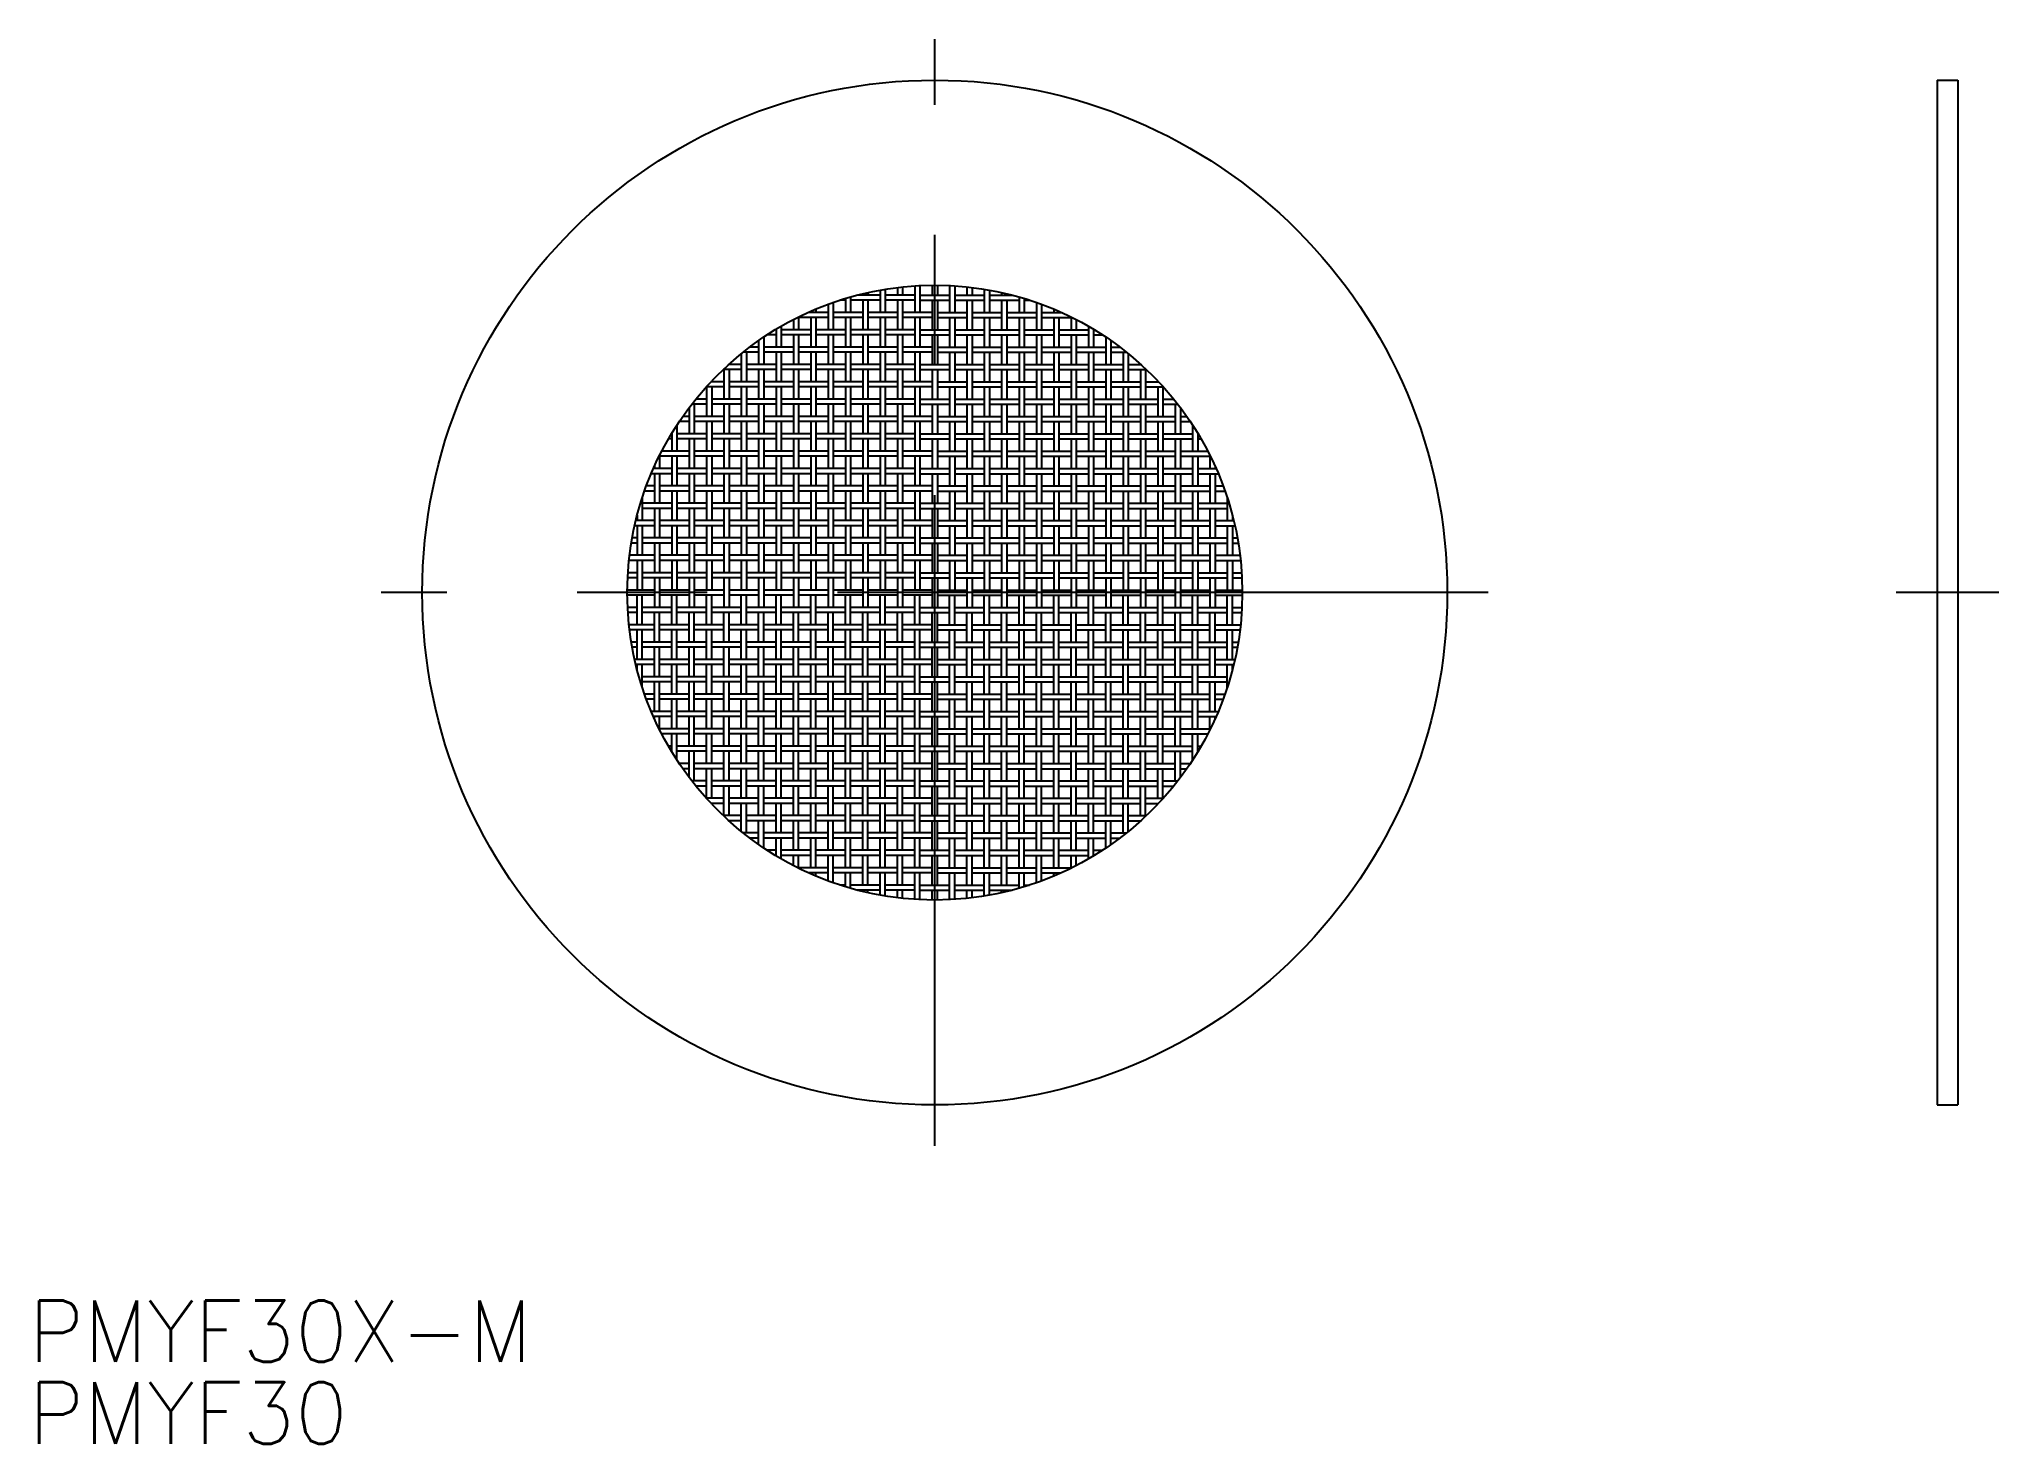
# Model space of a CAD drawing. Extents: x 0.5 to 96.1, y 0 to 68.5.
import ezdxf

# ---------------------------------------------------------------- set-up
doc = ezdxf.new("R2010")
doc.units = 0
doc.linetypes.add('CENTER', pattern=[50.8, 31.75, -6.35, 6.35, -6.35])
doc.layers.get('0').update_dxf_attribs({"linetype": 'CONTINUOUS'})
doc.layers.add('CENTER', color=1, linetype='CENTER')
doc.styles.get("Standard").update_dxf_attribs({"font": 'txt.shx', "height": 3, "bigfont": 'bigfont.shx'})

# ---------------------------------------------------------------- blocks, each defined once
blk = doc.blocks.new('*U3')
at = {"color": 7, "linetype": 'CONTINUOUS'}
blk.add_text('PMYF30X-M', height=3, dxfattribs=at).set_placement((0, 3.994))
blk = doc.blocks.new('*U4')
at = {"color": 7, "linetype": 'CONTINUOUS'}
blk.add_text('PMYF30', height=3, dxfattribs=at).set_placement((0, 0))

msp = doc.modelspace()

# ---------------------------------------------------------------- linework, layer by layer
at = {"color": 7, "linetype": 'CONTINUOUS'}
for p, q in [((93.102, 66.532), (93.102, 16.532)), ((93.102, 66.532), (94.102, 66.532)), ((94.102, 66.532), (94.102, 16.532)), ((42.381, 56.421), (42.381, 56.05)), ((42.631, 56.45), (42.631, 56.05)), ((43.228, 56.5), (43.228, 55.203)), ((43.478, 56.514), (43.478, 55.203)), ((44.075, 56.531), (44.075, 56.05)), ((44.325, 56.531), (44.325, 56.05)), ((44.921, 56.514), (44.921, 55.203)), ((45.171, 56.5), (45.171, 55.203)), ((45.768, 56.45), (45.768, 56.05)), ((46.018, 56.421), (46.018, 56.05)), ((38.995, 55.6), (38.995, 54.357)), ((39.245, 55.69), (39.245, 54.357)), ((39.841, 55.8), (39.572, 55.8)), ((39.841, 55.885), (39.841, 55.203)), ((40.091, 55.958), (40.091, 55.203)), ((41.535, 55.8), (40.091, 55.8)), ((41.535, 56.05), (40.429, 56.05)), ((40.688, 56.115), (40.688, 56.05)), ((40.688, 55.8), (40.688, 54.357)), ((40.938, 56.173), (40.938, 56.05)), ((40.938, 55.8), (40.938, 54.357)), ((41.535, 56.293), (41.535, 55.203)), ((41.785, 56.336), (41.785, 55.203)), ((43.228, 56.05), (41.785, 56.05)), ((43.228, 55.8), (41.785, 55.8)), ((42.381, 55.8), (42.381, 54.357)), ((42.631, 55.8), (42.631, 54.357)), ((43.478, 56.05), (44.921, 56.05)), ((43.478, 55.8), (44.921, 55.8)), ((44.075, 55.8), (44.075, 54.357)), ((44.325, 55.8), (44.325, 54.357)), ((45.171, 56.05), (46.615, 56.05)), ((45.171, 55.8), (46.615, 55.8)), ((45.768, 55.8), (45.768, 54.357)), ((46.018, 55.8), (46.018, 54.357)), ((46.615, 56.336), (46.615, 55.203)), ((46.865, 56.293), (46.865, 55.203)), ((46.865, 56.05), (47.97, 56.05)), ((46.865, 55.8), (48.308, 55.8)), ((47.461, 56.173), (47.461, 56.05)), ((47.461, 55.8), (47.461, 54.357)), ((47.711, 56.115), (47.711, 56.05)), ((47.711, 55.8), (47.711, 54.357)), ((48.308, 55.958), (48.308, 55.203)), ((48.558, 55.885), (48.558, 55.203)), ((48.558, 55.8), (48.827, 55.8)), ((49.155, 55.69), (49.155, 54.357)), ((49.405, 55.6), (49.405, 54.357)), ((36.705, 54.525), (36.705, 53.51)), ((37.301, 54.851), (37.301, 54.357)), ((37.551, 54.978), (37.551, 54.357)), ((38.995, 54.953), (37.551, 54.953)), ((38.995, 55.203), (38.028, 55.203)), ((38.148, 55.257), (38.148, 55.203)), ((38.148, 54.953), (38.148, 53.51)), ((38.398, 55.364), (38.398, 55.203)), ((38.398, 54.953), (38.398, 53.51)), ((40.688, 55.203), (39.245, 55.203)), ((40.688, 54.953), (39.245, 54.953)), ((39.841, 54.953), (39.841, 53.51)), ((40.091, 54.953), (40.091, 53.51)), ((42.381, 55.203), (40.938, 55.203)), ((42.381, 54.953), (40.938, 54.953)), ((41.535, 54.953), (41.535, 53.51)), ((41.785, 54.953), (41.785, 53.51)), ((44.075, 55.203), (42.631, 55.203)), ((44.075, 54.953), (42.631, 54.953)), ((43.228, 54.953), (43.228, 53.51)), ((43.478, 54.953), (43.478, 53.51)), ((44.325, 55.203), (45.768, 55.203)), ((44.325, 54.953), (45.768, 54.953)), ((44.921, 54.953), (44.921, 53.51)), ((45.171, 54.953), (45.171, 53.51)), ((46.018, 55.203), (47.461, 55.203)), ((46.018, 54.953), (47.461, 54.953)), ((46.615, 54.953), (46.615, 53.51)), ((46.865, 54.953), (46.865, 53.51)), ((47.711, 55.203), (49.155, 55.203)), ((47.711, 54.953), (49.155, 54.953)), ((48.308, 54.953), (48.308, 53.51)), ((48.558, 54.953), (48.558, 53.51)), ((49.405, 55.203), (50.371, 55.203)), ((49.405, 54.953), (50.848, 54.953)), ((50.001, 55.364), (50.001, 55.203)), ((50.001, 54.953), (50.001, 53.51)), ((50.251, 55.257), (50.251, 55.203)), ((50.251, 54.953), (50.251, 53.51)), ((50.848, 54.978), (50.848, 54.357)), ((51.098, 54.851), (51.098, 54.357)), ((51.695, 54.525), (51.695, 53.51)), ((35.608, 53.827), (35.608, 52.663)), ((35.858, 53.998), (35.858, 52.663)), ((36.455, 54.107), (36.022, 54.107)), ((36.455, 54.357), (36.42, 54.357)), ((36.455, 54.378), (36.455, 53.51)), ((38.148, 54.357), (36.705, 54.357)), ((38.148, 54.107), (36.705, 54.107)), ((37.301, 54.107), (37.301, 52.663)), ((37.551, 54.107), (37.551, 52.663)), ((39.841, 54.357), (38.398, 54.357)), ((39.841, 54.107), (38.398, 54.107)), ((38.995, 54.107), (38.995, 52.663)), ((39.245, 54.107), (39.245, 52.663)), ((41.535, 54.357), (40.091, 54.357)), ((41.535, 54.107), (40.091, 54.107)), ((40.688, 54.107), (40.688, 52.663)), ((40.938, 54.107), (40.938, 52.663)), ((43.228, 54.357), (41.785, 54.357)), ((43.228, 54.107), (41.785, 54.107)), ((42.381, 54.107), (42.381, 52.663)), ((42.631, 54.107), (42.631, 52.663)), ((43.478, 54.357), (44.921, 54.357)), ((43.478, 54.107), (44.921, 54.107)), ((44.075, 54.107), (44.075, 52.663)), ((44.325, 54.107), (44.325, 52.663)), ((45.171, 54.357), (46.615, 54.357)), ((45.171, 54.107), (46.615, 54.107)), ((45.768, 54.107), (45.768, 52.663)), ((46.018, 54.107), (46.018, 52.663)), ((46.865, 54.357), (48.308, 54.357)), ((46.865, 54.107), (48.308, 54.107)), ((47.461, 54.107), (47.461, 52.663)), ((47.711, 54.107), (47.711, 52.663)), ((48.558, 54.357), (50.001, 54.357)), ((48.558, 54.107), (50.001, 54.107)), ((49.155, 54.107), (49.155, 52.663)), ((49.405, 54.107), (49.405, 52.663)), ((50.251, 54.357), (51.695, 54.357)), ((50.251, 54.107), (51.695, 54.107)), ((50.848, 54.107), (50.848, 52.663)), ((51.098, 54.107), (51.098, 52.663)), ((51.945, 54.378), (51.945, 53.51)), ((51.945, 54.357), (51.979, 54.357)), ((51.945, 54.107), (52.377, 54.107)), ((52.541, 53.998), (52.541, 52.663)), ((52.791, 53.827), (52.791, 52.663)), ((34.761, 52.663), (34.145, 52.663)), ((34.165, 52.681), (34.165, 52.663)), ((34.761, 53.19), (34.761, 51.817)), ((35.608, 53.26), (34.848, 53.26)), ((35.011, 53.26), (35.011, 51.817)), ((36.455, 52.663), (35.011, 52.663)), ((35.608, 53.51), (35.171, 53.51)), ((37.301, 53.51), (35.858, 53.51)), ((37.301, 53.26), (35.858, 53.26)), ((36.455, 53.26), (36.455, 51.817)), ((36.705, 53.26), (36.705, 51.817)), ((38.148, 52.663), (36.705, 52.663)), ((38.995, 53.51), (37.551, 53.51)), ((38.995, 53.26), (37.551, 53.26)), ((38.148, 53.26), (38.148, 51.817)), ((38.398, 53.26), (38.398, 51.817)), ((39.841, 52.663), (38.398, 52.663)), ((40.688, 53.51), (39.245, 53.51)), ((40.688, 53.26), (39.245, 53.26)), ((39.841, 53.26), (39.841, 51.817)), ((40.091, 53.26), (40.091, 51.817)), ((41.535, 52.663), (40.091, 52.663)), ((42.381, 53.51), (40.938, 53.51)), ((42.381, 53.26), (40.938, 53.26)), ((41.535, 53.26), (41.535, 51.817)), ((41.785, 53.26), (41.785, 51.817)), ((43.228, 52.663), (41.785, 52.663)), ((44.075, 53.51), (42.631, 53.51)), ((44.075, 53.26), (42.631, 53.26)), ((43.228, 53.26), (43.228, 51.817)), ((43.478, 53.26), (43.478, 51.817)), ((43.478, 52.663), (44.921, 52.663)), ((44.325, 53.51), (45.768, 53.51)), ((44.325, 53.26), (45.768, 53.26)), ((44.921, 53.26), (44.921, 51.817)), ((45.171, 53.26), (45.171, 51.817)), ((45.171, 52.663), (46.615, 52.663)), ((46.018, 53.51), (47.461, 53.51)), ((46.018, 53.26), (47.461, 53.26)), ((46.615, 53.26), (46.615, 51.817)), ((46.865, 53.26), (46.865, 51.817)), ((46.865, 52.663), (48.308, 52.663)), ((47.711, 53.51), (49.155, 53.51)), ((47.711, 53.26), (49.155, 53.26)), ((48.308, 53.26), (48.308, 51.817)), ((48.558, 53.26), (48.558, 51.817)), ((48.558, 52.663), (50.001, 52.663)), ((49.405, 53.51), (50.848, 53.51)), ((49.405, 53.26), (50.848, 53.26)), ((50.001, 53.26), (50.001, 51.817)), ((50.251, 53.26), (50.251, 51.817)), ((50.251, 52.663), (51.695, 52.663)), ((51.098, 53.51), (52.541, 53.51)), ((51.098, 53.26), (52.541, 53.26)), ((51.695, 53.26), (51.695, 51.817)), ((51.945, 53.26), (51.945, 51.817)), ((51.945, 52.663), (53.388, 52.663)), ((52.791, 53.51), (53.228, 53.51)), ((52.791, 53.26), (53.551, 53.26)), ((53.388, 53.26), (53.388, 51.817)), ((53.638, 53.19), (53.638, 51.817)), ((53.638, 52.663), (54.254, 52.663)), ((54.235, 52.681), (54.235, 52.663)), ((33.915, 51.817), (33.281, 51.817)), ((33.318, 51.856), (33.318, 51.817)), ((34.761, 52.413), (33.875, 52.413)), ((33.915, 52.413), (33.915, 50.97)), ((34.165, 52.413), (34.165, 50.97)), ((35.608, 51.817), (34.165, 51.817)), ((36.455, 52.413), (35.011, 52.413)), ((35.608, 52.413), (35.608, 50.97)), ((35.858, 52.413), (35.858, 50.97)), ((37.301, 51.817), (35.858, 51.817)), ((38.148, 52.413), (36.705, 52.413)), ((37.301, 52.413), (37.301, 50.97)), ((37.551, 52.413), (37.551, 50.97)), ((38.995, 51.817), (37.551, 51.817)), ((39.841, 52.413), (38.398, 52.413)), ((38.995, 52.413), (38.995, 50.97)), ((39.245, 52.413), (39.245, 50.97)), ((40.688, 51.817), (39.245, 51.817)), ((41.535, 52.413), (40.091, 52.413)), ((40.688, 52.413), (40.688, 50.97)), ((40.938, 52.413), (40.938, 50.97)), ((42.381, 51.817), (40.938, 51.817)), ((43.228, 52.413), (41.785, 52.413)), ((42.381, 52.413), (42.381, 50.97)), ((42.631, 52.413), (42.631, 50.97)), ((44.075, 51.817), (42.631, 51.817)), ((43.478, 52.413), (44.921, 52.413)), ((44.075, 52.413), (44.075, 50.97)), ((44.325, 52.413), (44.325, 50.97)), ((44.325, 51.817), (45.768, 51.817)), ((45.171, 52.413), (46.615, 52.413)), ((45.768, 52.413), (45.768, 50.97)), ((46.018, 52.413), (46.018, 50.97)), ((46.018, 51.817), (47.461, 51.817)), ((46.865, 52.413), (48.308, 52.413)), ((47.461, 52.413), (47.461, 50.97)), ((47.711, 52.413), (47.711, 50.97)), ((47.711, 51.817), (49.155, 51.817)), ((48.558, 52.413), (50.001, 52.413)), ((49.155, 52.413), (49.155, 50.97)), ((49.405, 52.413), (49.405, 50.97)), ((49.405, 51.817), (50.848, 51.817)), ((50.251, 52.413), (51.695, 52.413)), ((50.848, 52.413), (50.848, 50.97)), ((51.098, 52.413), (51.098, 50.97)), ((51.098, 51.817), (52.541, 51.817)), ((51.945, 52.413), (53.388, 52.413)), ((52.541, 52.413), (52.541, 50.97)), ((52.791, 52.413), (52.791, 50.97)), ((52.791, 51.817), (54.235, 51.817)), ((53.638, 52.413), (54.524, 52.413)), ((54.235, 52.413), (54.235, 50.97)), ((54.485, 52.413), (54.485, 50.97)), ((54.485, 51.817), (55.118, 51.817)), ((55.081, 51.856), (55.081, 51.817)), ((33.068, 50.72), (32.343, 50.72)), ((32.471, 50.72), (32.471, 49.277)), ((33.068, 50.97), (32.541, 50.97)), ((33.915, 51.567), (33.051, 51.567)), ((33.068, 51.567), (33.068, 50.123)), ((33.318, 51.567), (33.318, 50.123)), ((34.761, 50.97), (33.318, 50.97)), ((34.761, 50.72), (33.318, 50.72)), ((33.915, 50.72), (33.915, 49.277)), ((35.608, 51.567), (34.165, 51.567)), ((34.165, 50.72), (34.165, 49.277)), ((34.761, 51.567), (34.761, 50.123)), ((35.011, 51.567), (35.011, 50.123)), ((36.455, 50.97), (35.011, 50.97)), ((36.455, 50.72), (35.011, 50.72)), ((35.608, 50.72), (35.608, 49.277)), ((37.301, 51.567), (35.858, 51.567)), ((35.858, 50.72), (35.858, 49.277)), ((36.455, 51.567), (36.455, 50.123)), ((36.705, 51.567), (36.705, 50.123)), ((38.148, 50.97), (36.705, 50.97)), ((38.148, 50.72), (36.705, 50.72)), ((37.301, 50.72), (37.301, 49.277)), ((38.995, 51.567), (37.551, 51.567)), ((37.551, 50.72), (37.551, 49.277)), ((38.148, 51.567), (38.148, 50.123)), ((38.398, 51.567), (38.398, 50.123)), ((39.841, 50.97), (38.398, 50.97)), ((39.841, 50.72), (38.398, 50.72)), ((38.995, 50.72), (38.995, 49.277)), ((40.688, 51.567), (39.245, 51.567)), ((39.245, 50.72), (39.245, 49.277)), ((39.841, 51.567), (39.841, 50.123)), ((40.091, 51.567), (40.091, 50.123)), ((41.535, 50.97), (40.091, 50.97)), ((41.535, 50.72), (40.091, 50.72)), ((40.688, 50.72), (40.688, 49.277)), ((42.381, 51.567), (40.938, 51.567)), ((40.938, 50.72), (40.938, 49.277)), ((41.535, 51.567), (41.535, 50.123)), ((41.785, 51.567), (41.785, 50.123)), ((43.228, 50.97), (41.785, 50.97)), ((43.228, 50.72), (41.785, 50.72)), ((42.381, 50.72), (42.381, 49.277)), ((44.075, 51.567), (42.631, 51.567)), ((42.631, 50.72), (42.631, 49.277)), ((43.228, 51.567), (43.228, 50.123)), ((43.478, 51.567), (43.478, 50.123)), ((43.478, 50.97), (44.921, 50.97)), ((43.478, 50.72), (44.921, 50.72)), ((44.075, 50.72), (44.075, 49.277)), ((44.325, 51.567), (45.768, 51.567)), ((44.325, 50.72), (44.325, 49.277)), ((44.921, 51.567), (44.921, 50.123)), ((45.171, 51.567), (45.171, 50.123)), ((45.171, 50.97), (46.615, 50.97)), ((45.171, 50.72), (46.615, 50.72)), ((45.768, 50.72), (45.768, 49.277)), ((46.018, 51.567), (47.461, 51.567)), ((46.018, 50.72), (46.018, 49.277)), ((46.615, 51.567), (46.615, 50.123)), ((46.865, 51.567), (46.865, 50.123)), ((46.865, 50.97), (48.308, 50.97)), ((46.865, 50.72), (48.308, 50.72)), ((47.461, 50.72), (47.461, 49.277)), ((47.711, 51.567), (49.155, 51.567)), ((47.711, 50.72), (47.711, 49.277)), ((48.308, 51.567), (48.308, 50.123)), ((48.558, 51.567), (48.558, 50.123)), ((48.558, 50.97), (50.001, 50.97)), ((48.558, 50.72), (50.001, 50.72)), ((49.155, 50.72), (49.155, 49.277)), ((49.405, 51.567), (50.848, 51.567)), ((49.405, 50.72), (49.405, 49.277)), ((50.001, 51.567), (50.001, 50.123)), ((50.251, 51.567), (50.251, 50.123)), ((50.251, 50.97), (51.695, 50.97)), ((50.251, 50.72), (51.695, 50.72)), ((50.848, 50.72), (50.848, 49.277)), ((51.098, 51.567), (52.541, 51.567)), ((51.098, 50.72), (51.098, 49.277)), ((51.695, 51.567), (51.695, 50.123)), ((51.945, 51.567), (51.945, 50.123)), ((51.945, 50.97), (53.388, 50.97)), ((51.945, 50.72), (53.388, 50.72)), ((52.541, 50.72), (52.541, 49.277)), ((52.791, 51.567), (54.235, 51.567)), ((52.791, 50.72), (52.791, 49.277)), ((53.388, 51.567), (53.388, 50.123)), ((53.638, 51.567), (53.638, 50.123)), ((53.638, 50.97), (55.081, 50.97)), ((53.638, 50.72), (55.081, 50.72)), ((54.235, 50.72), (54.235, 49.277)), ((54.485, 51.567), (55.349, 51.567)), ((54.485, 50.72), (54.485, 49.277)), ((55.081, 51.567), (55.081, 50.123)), ((55.331, 51.567), (55.331, 50.123)), ((55.331, 50.97), (55.858, 50.97)), ((55.331, 50.72), (56.056, 50.72)), ((55.928, 50.72), (55.928, 49.277)), ((31.625, 49.709), (31.625, 48.43)), ((32.221, 49.873), (31.733, 49.873)), ((32.221, 50.123), (31.904, 50.123)), ((32.221, 50.561), (32.221, 49.277)), ((33.915, 50.123), (32.471, 50.123)), ((33.915, 49.873), (32.471, 49.873)), ((33.068, 49.873), (33.068, 48.43)), ((33.318, 49.873), (33.318, 48.43)), ((35.608, 50.123), (34.165, 50.123)), ((35.608, 49.873), (34.165, 49.873)), ((34.761, 49.873), (34.761, 48.43)), ((35.011, 49.873), (35.011, 48.43)), ((37.301, 50.123), (35.858, 50.123)), ((37.301, 49.873), (35.858, 49.873)), ((36.455, 49.873), (36.455, 48.43)), ((36.705, 49.873), (36.705, 48.43)), ((38.995, 50.123), (37.551, 50.123)), ((38.995, 49.873), (37.551, 49.873)), ((38.148, 49.873), (38.148, 48.43)), ((38.398, 49.873), (38.398, 48.43)), ((40.688, 50.123), (39.245, 50.123)), ((40.688, 49.873), (39.245, 49.873)), ((39.841, 49.873), (39.841, 48.43)), ((40.091, 49.873), (40.091, 48.43)), ((42.381, 50.123), (40.938, 50.123)), ((42.381, 49.873), (40.938, 49.873)), ((41.535, 49.873), (41.535, 48.43)), ((41.785, 49.873), (41.785, 48.43)), ((44.075, 50.123), (42.631, 50.123)), ((44.075, 49.873), (42.631, 49.873)), ((43.228, 49.873), (43.228, 48.43)), ((43.478, 49.873), (43.478, 48.43)), ((44.325, 50.123), (45.768, 50.123)), ((44.325, 49.873), (45.768, 49.873)), ((44.921, 49.873), (44.921, 48.43)), ((45.171, 49.873), (45.171, 48.43)), ((46.018, 50.123), (47.461, 50.123)), ((46.018, 49.873), (47.461, 49.873)), ((46.615, 49.873), (46.615, 48.43)), ((46.865, 49.873), (46.865, 48.43)), ((47.711, 50.123), (49.155, 50.123)), ((47.711, 49.873), (49.155, 49.873)), ((48.308, 49.873), (48.308, 48.43)), ((48.558, 49.873), (48.558, 48.43)), ((49.405, 50.123), (50.848, 50.123)), ((49.405, 49.873), (50.848, 49.873)), ((50.001, 49.873), (50.001, 48.43)), ((50.251, 49.873), (50.251, 48.43)), ((51.098, 50.123), (52.541, 50.123)), ((51.098, 49.873), (52.541, 49.873)), ((51.695, 49.873), (51.695, 48.43)), ((51.945, 49.873), (51.945, 48.43)), ((52.791, 50.123), (54.235, 50.123)), ((52.791, 49.873), (54.235, 49.873)), ((53.388, 49.873), (53.388, 48.43)), ((53.638, 49.873), (53.638, 48.43)), ((54.485, 50.123), (55.928, 50.123)), ((54.485, 49.873), (55.928, 49.873)), ((55.081, 49.873), (55.081, 48.43)), ((55.331, 49.873), (55.331, 48.43)), ((56.178, 50.561), (56.178, 49.277)), ((56.178, 50.123), (56.495, 50.123)), ((56.178, 49.873), (56.666, 49.873)), ((56.775, 49.709), (56.775, 48.43)), ((31.375, 49.027), (31.206, 49.027)), ((31.375, 49.277), (31.354, 49.277)), ((31.375, 49.311), (31.375, 48.43)), ((33.068, 49.277), (31.625, 49.277)), ((33.068, 49.027), (31.625, 49.027)), ((32.221, 49.027), (32.221, 47.583)), ((32.471, 49.027), (32.471, 47.583)), ((34.761, 49.277), (33.318, 49.277)), ((34.761, 49.027), (33.318, 49.027)), ((33.915, 49.027), (33.915, 47.583)), ((34.165, 49.027), (34.165, 47.583)), ((36.455, 49.277), (35.011, 49.277)), ((36.455, 49.027), (35.011, 49.027)), ((35.608, 49.027), (35.608, 47.583)), ((35.858, 49.027), (35.858, 47.583)), ((38.148, 49.277), (36.705, 49.277)), ((38.148, 49.027), (36.705, 49.027)), ((37.301, 49.027), (37.301, 47.583)), ((37.551, 49.027), (37.551, 47.583)), ((39.841, 49.277), (38.398, 49.277)), ((39.841, 49.027), (38.398, 49.027)), ((38.995, 49.027), (38.995, 47.583)), ((39.245, 49.027), (39.245, 47.583)), ((41.535, 49.277), (40.091, 49.277)), ((41.535, 49.027), (40.091, 49.027)), ((40.688, 49.027), (40.688, 47.583)), ((40.938, 49.027), (40.938, 47.583)), ((43.228, 49.277), (41.785, 49.277)), ((43.228, 49.027), (41.785, 49.027)), ((42.381, 49.027), (42.381, 47.583)), ((42.631, 49.027), (42.631, 47.583)), ((43.478, 49.277), (44.921, 49.277)), ((43.478, 49.027), (44.921, 49.027)), ((44.075, 49.027), (44.075, 47.583)), ((44.325, 49.027), (44.325, 47.583)), ((45.171, 49.277), (46.615, 49.277)), ((45.171, 49.027), (46.615, 49.027)), ((45.768, 49.027), (45.768, 47.583)), ((46.018, 49.027), (46.018, 47.583)), ((46.865, 49.277), (48.308, 49.277)), ((46.865, 49.027), (48.308, 49.027)), ((47.461, 49.027), (47.461, 47.583)), ((47.711, 49.027), (47.711, 47.583)), ((48.558, 49.277), (50.001, 49.277)), ((48.558, 49.027), (50.001, 49.027)), ((49.155, 49.027), (49.155, 47.583)), ((49.405, 49.027), (49.405, 47.583)), ((50.251, 49.277), (51.695, 49.277)), ((50.251, 49.027), (51.695, 49.027)), ((50.848, 49.027), (50.848, 47.583)), ((51.098, 49.027), (51.098, 47.583)), ((51.945, 49.277), (53.388, 49.277)), ((51.945, 49.027), (53.388, 49.027)), ((52.541, 49.027), (52.541, 47.583)), ((52.791, 49.027), (52.791, 47.583)), ((53.638, 49.277), (55.081, 49.277)), ((53.638, 49.027), (55.081, 49.027)), ((54.235, 49.027), (54.235, 47.583)), ((54.485, 49.027), (54.485, 47.583)), ((55.331, 49.277), (56.775, 49.277)), ((55.331, 49.027), (56.775, 49.027)), ((55.928, 49.027), (55.928, 47.583)), ((56.178, 49.027), (56.178, 47.583)), ((57.025, 49.311), (57.025, 48.43)), ((57.025, 49.277), (57.045, 49.277)), ((57.025, 49.027), (57.193, 49.027)), ((30.778, 48.229), (30.778, 47.583)), ((32.221, 48.18), (30.778, 48.18)), ((32.221, 48.43), (30.88, 48.43)), ((31.375, 48.18), (31.375, 46.737)), ((31.625, 48.18), (31.625, 46.737)), ((33.915, 48.43), (32.471, 48.43)), ((33.915, 48.18), (32.471, 48.18)), ((33.068, 48.18), (33.068, 46.737)), ((33.318, 48.18), (33.318, 46.737)), ((35.608, 48.43), (34.165, 48.43)), ((35.608, 48.18), (34.165, 48.18)), ((34.761, 48.18), (34.761, 46.737)), ((35.011, 48.18), (35.011, 46.737)), ((37.301, 48.43), (35.858, 48.43)), ((37.301, 48.18), (35.858, 48.18)), ((36.455, 48.18), (36.455, 46.737)), ((36.705, 48.18), (36.705, 46.737)), ((38.995, 48.43), (37.551, 48.43)), ((38.995, 48.18), (37.551, 48.18)), ((38.148, 48.18), (38.148, 46.737)), ((38.398, 48.18), (38.398, 46.737)), ((40.688, 48.43), (39.245, 48.43)), ((40.688, 48.18), (39.245, 48.18)), ((39.841, 48.18), (39.841, 46.737)), ((40.091, 48.18), (40.091, 46.737)), ((42.381, 48.43), (40.938, 48.43)), ((42.381, 48.18), (40.938, 48.18)), ((41.535, 48.18), (41.535, 46.737)), ((41.785, 48.18), (41.785, 46.737)), ((44.075, 48.43), (42.631, 48.43)), ((44.075, 48.18), (42.631, 48.18)), ((43.228, 48.18), (43.228, 46.737)), ((43.478, 48.18), (43.478, 46.737)), ((44.325, 48.43), (45.768, 48.43)), ((44.325, 48.18), (45.768, 48.18)), ((44.921, 48.18), (44.921, 46.737)), ((45.171, 48.18), (45.171, 46.737)), ((46.018, 48.43), (47.461, 48.43)), ((46.018, 48.18), (47.461, 48.18)), ((46.615, 48.18), (46.615, 46.737)), ((46.865, 48.18), (46.865, 46.737)), ((47.711, 48.43), (49.155, 48.43)), ((47.711, 48.18), (49.155, 48.18)), ((48.308, 48.18), (48.308, 46.737)), ((48.558, 48.18), (48.558, 46.737)), ((49.405, 48.43), (50.848, 48.43)), ((49.405, 48.18), (50.848, 48.18)), ((50.001, 48.18), (50.001, 46.737)), ((50.251, 48.18), (50.251, 46.737)), ((51.098, 48.43), (52.541, 48.43)), ((51.098, 48.18), (52.541, 48.18)), ((51.695, 48.18), (51.695, 46.737)), ((51.945, 48.18), (51.945, 46.737)), ((52.791, 48.43), (54.235, 48.43)), ((52.791, 48.18), (54.235, 48.18)), ((53.388, 48.18), (53.388, 46.737)), ((53.638, 48.18), (53.638, 46.737)), ((54.485, 48.43), (55.928, 48.43)), ((54.485, 48.18), (55.928, 48.18)), ((55.081, 48.18), (55.081, 46.737)), ((55.331, 48.18), (55.331, 46.737)), ((56.178, 48.43), (57.519, 48.43)), ((56.178, 48.18), (57.621, 48.18)), ((56.775, 48.18), (56.775, 46.737)), ((57.025, 48.18), (57.025, 46.737)), ((57.621, 48.229), (57.621, 47.583)), ((31.375, 47.333), (30.367, 47.333)), ((31.375, 47.583), (30.475, 47.583)), ((30.528, 47.703), (30.528, 47.583)), ((30.528, 47.333), (30.528, 45.89)), ((30.778, 47.333), (30.778, 45.89)), ((33.068, 47.583), (31.625, 47.583)), ((33.068, 47.333), (31.625, 47.333)), ((32.221, 47.333), (32.221, 45.89)), ((32.471, 47.333), (32.471, 45.89)), ((34.761, 47.583), (33.318, 47.583)), ((34.761, 47.333), (33.318, 47.333)), ((33.915, 47.333), (33.915, 45.89)), ((34.165, 47.333), (34.165, 45.89)), ((36.455, 47.583), (35.011, 47.583)), ((36.455, 47.333), (35.011, 47.333)), ((35.608, 47.333), (35.608, 45.89)), ((35.858, 47.333), (35.858, 45.89)), ((38.148, 47.583), (36.705, 47.583)), ((38.148, 47.333), (36.705, 47.333)), ((37.301, 47.333), (37.301, 45.89)), ((37.551, 47.333), (37.551, 45.89)), ((39.841, 47.583), (38.398, 47.583)), ((39.841, 47.333), (38.398, 47.333)), ((38.995, 47.333), (38.995, 45.89)), ((39.245, 47.333), (39.245, 45.89)), ((41.535, 47.583), (40.091, 47.583)), ((41.535, 47.333), (40.091, 47.333)), ((40.688, 47.333), (40.688, 45.89)), ((40.938, 47.333), (40.938, 45.89)), ((43.228, 47.583), (41.785, 47.583)), ((43.228, 47.333), (41.785, 47.333)), ((42.381, 47.333), (42.381, 45.89)), ((42.631, 47.333), (42.631, 45.89)), ((43.478, 47.583), (44.921, 47.583)), ((43.478, 47.333), (44.921, 47.333)), ((44.075, 47.333), (44.075, 45.89)), ((44.325, 47.333), (44.325, 45.89)), ((45.171, 47.583), (46.615, 47.583)), ((45.171, 47.333), (46.615, 47.333)), ((45.768, 47.333), (45.768, 45.89)), ((46.018, 47.333), (46.018, 45.89)), ((46.865, 47.583), (48.308, 47.583)), ((46.865, 47.333), (48.308, 47.333)), ((47.461, 47.333), (47.461, 45.89)), ((47.711, 47.333), (47.711, 45.89)), ((48.558, 47.583), (50.001, 47.583)), ((48.558, 47.333), (50.001, 47.333)), ((49.155, 47.333), (49.155, 45.89)), ((49.405, 47.333), (49.405, 45.89)), ((50.251, 47.583), (51.695, 47.583)), ((50.251, 47.333), (51.695, 47.333)), ((50.848, 47.333), (50.848, 45.89)), ((51.098, 47.333), (51.098, 45.89)), ((51.945, 47.583), (53.388, 47.583)), ((51.945, 47.333), (53.388, 47.333)), ((52.541, 47.333), (52.541, 45.89)), ((52.791, 47.333), (52.791, 45.89)), ((53.638, 47.583), (55.081, 47.583)), ((53.638, 47.333), (55.081, 47.333)), ((54.235, 47.333), (54.235, 45.89)), ((54.485, 47.333), (54.485, 45.89)), ((55.331, 47.583), (56.775, 47.583)), ((55.331, 47.333), (56.775, 47.333)), ((55.928, 47.333), (55.928, 45.89)), ((56.178, 47.333), (56.178, 45.89)), ((57.025, 47.583), (57.925, 47.583)), ((57.025, 47.333), (58.032, 47.333)), ((57.621, 47.333), (57.621, 45.89)), ((57.871, 47.703), (57.871, 47.583)), ((57.871, 47.333), (57.871, 45.89)), ((29.931, 46.159), (29.931, 45.043)), ((31.375, 45.89), (29.931, 45.89)), ((30.528, 46.487), (30.042, 46.487)), ((30.528, 46.737), (30.132, 46.737)), ((32.221, 46.737), (30.778, 46.737)), ((32.221, 46.487), (30.778, 46.487)), ((31.375, 46.487), (31.375, 45.043)), ((31.625, 46.487), (31.625, 45.043)), ((33.068, 45.89), (31.625, 45.89)), ((33.915, 46.737), (32.471, 46.737)), ((33.915, 46.487), (32.471, 46.487)), ((33.068, 46.487), (33.068, 45.043)), ((33.318, 46.487), (33.318, 45.043)), ((34.761, 45.89), (33.318, 45.89)), ((35.608, 46.737), (34.165, 46.737)), ((35.608, 46.487), (34.165, 46.487)), ((34.761, 46.487), (34.761, 45.043)), ((35.011, 46.487), (35.011, 45.043)), ((36.455, 45.89), (35.011, 45.89)), ((37.301, 46.737), (35.858, 46.737)), ((37.301, 46.487), (35.858, 46.487)), ((36.455, 46.487), (36.455, 45.043)), ((36.705, 46.487), (36.705, 45.043)), ((38.148, 45.89), (36.705, 45.89)), ((38.995, 46.737), (37.551, 46.737)), ((38.995, 46.487), (37.551, 46.487)), ((38.148, 46.487), (38.148, 45.043)), ((38.398, 46.487), (38.398, 45.043)), ((39.841, 45.89), (38.398, 45.89)), ((40.688, 46.737), (39.245, 46.737)), ((40.688, 46.487), (39.245, 46.487)), ((39.841, 46.487), (39.841, 45.043)), ((40.091, 46.487), (40.091, 45.043)), ((41.535, 45.89), (40.091, 45.89)), ((42.381, 46.737), (40.938, 46.737)), ((42.381, 46.487), (40.938, 46.487)), ((41.535, 46.487), (41.535, 45.043)), ((41.785, 46.487), (41.785, 45.043)), ((43.228, 45.89), (41.785, 45.89)), ((44.075, 46.737), (42.631, 46.737)), ((44.075, 46.487), (42.631, 46.487)), ((43.228, 46.487), (43.228, 45.043)), ((43.478, 46.487), (43.478, 45.043)), ((43.478, 45.89), (44.921, 45.89)), ((44.325, 46.737), (45.768, 46.737)), ((44.325, 46.487), (45.768, 46.487)), ((44.921, 46.487), (44.921, 45.043)), ((45.171, 46.487), (45.171, 45.043)), ((45.171, 45.89), (46.615, 45.89)), ((46.018, 46.737), (47.461, 46.737)), ((46.018, 46.487), (47.461, 46.487)), ((46.615, 46.487), (46.615, 45.043)), ((46.865, 46.487), (46.865, 45.043)), ((46.865, 45.89), (48.308, 45.89)), ((47.711, 46.737), (49.155, 46.737)), ((47.711, 46.487), (49.155, 46.487)), ((48.308, 46.487), (48.308, 45.043)), ((48.558, 46.487), (48.558, 45.043)), ((48.558, 45.89), (50.001, 45.89)), ((49.405, 46.737), (50.848, 46.737)), ((49.405, 46.487), (50.848, 46.487)), ((50.001, 46.487), (50.001, 45.043)), ((50.251, 46.487), (50.251, 45.043)), ((50.251, 45.89), (51.695, 45.89)), ((51.098, 46.737), (52.541, 46.737)), ((51.098, 46.487), (52.541, 46.487)), ((51.695, 46.487), (51.695, 45.043)), ((51.945, 46.487), (51.945, 45.043)), ((51.945, 45.89), (53.388, 45.89)), ((52.791, 46.737), (54.235, 46.737)), ((52.791, 46.487), (54.235, 46.487)), ((53.388, 46.487), (53.388, 45.043)), ((53.638, 46.487), (53.638, 45.043)), ((53.638, 45.89), (55.081, 45.89)), ((54.485, 46.737), (55.928, 46.737)), ((54.485, 46.487), (55.928, 46.487)), ((55.081, 46.487), (55.081, 45.043)), ((55.331, 46.487), (55.331, 45.043)), ((55.331, 45.89), (56.775, 45.89)), ((56.178, 46.737), (57.621, 46.737)), ((56.178, 46.487), (57.621, 46.487)), ((56.775, 46.487), (56.775, 45.043)), ((57.025, 46.487), (57.025, 45.043)), ((57.025, 45.89), (58.468, 45.89)), ((57.871, 46.737), (58.268, 46.737)), ((57.871, 46.487), (58.358, 46.487)), ((58.468, 46.159), (58.468, 45.043)), ((30.528, 45.043), (29.617, 45.043)), ((29.681, 45.302), (29.681, 45.043)), ((31.375, 45.64), (29.931, 45.64)), ((30.528, 45.64), (30.528, 44.197)), ((30.778, 45.64), (30.778, 44.197)), ((32.221, 45.043), (30.778, 45.043)), ((33.068, 45.64), (31.625, 45.64)), ((32.221, 45.64), (32.221, 44.197)), ((32.471, 45.64), (32.471, 44.197)), ((33.915, 45.043), (32.471, 45.043)), ((34.761, 45.64), (33.318, 45.64)), ((33.915, 45.64), (33.915, 44.197)), ((34.165, 45.64), (34.165, 44.197)), ((35.608, 45.043), (34.165, 45.043)), ((36.455, 45.64), (35.011, 45.64)), ((35.608, 45.64), (35.608, 44.197)), ((35.858, 45.64), (35.858, 44.197)), ((37.301, 45.043), (35.858, 45.043)), ((38.148, 45.64), (36.705, 45.64)), ((37.301, 45.64), (37.301, 44.197)), ((37.551, 45.64), (37.551, 44.197)), ((38.995, 45.043), (37.551, 45.043)), ((39.841, 45.64), (38.398, 45.64)), ((38.995, 45.64), (38.995, 44.197)), ((39.245, 45.64), (39.245, 44.197)), ((40.688, 45.043), (39.245, 45.043)), ((41.535, 45.64), (40.091, 45.64)), ((40.688, 45.64), (40.688, 44.197)), ((40.938, 45.64), (40.938, 44.197)), ((42.381, 45.043), (40.938, 45.043)), ((43.228, 45.64), (41.785, 45.64)), ((42.381, 45.64), (42.381, 44.197)), ((42.631, 45.64), (42.631, 44.197)), ((44.075, 45.043), (42.631, 45.043)), ((43.478, 45.64), (44.921, 45.64)), ((44.075, 45.64), (44.075, 44.197)), ((44.325, 45.64), (44.325, 44.197)), ((44.325, 45.043), (45.768, 45.043)), ((45.171, 45.64), (46.615, 45.64)), ((45.768, 45.64), (45.768, 44.197)), ((46.018, 45.64), (46.018, 44.197)), ((46.018, 45.043), (47.461, 45.043)), ((46.865, 45.64), (48.308, 45.64)), ((47.461, 45.64), (47.461, 44.197)), ((47.711, 45.64), (47.711, 44.197)), ((47.711, 45.043), (49.155, 45.043)), ((48.558, 45.64), (50.001, 45.64)), ((49.155, 45.64), (49.155, 44.197)), ((49.405, 45.64), (49.405, 44.197)), ((49.405, 45.043), (50.848, 45.043)), ((50.251, 45.64), (51.695, 45.64)), ((50.848, 45.64), (50.848, 44.197)), ((51.098, 45.64), (51.098, 44.197)), ((51.098, 45.043), (52.541, 45.043)), ((51.945, 45.64), (53.388, 45.64)), ((52.541, 45.64), (52.541, 44.197)), ((52.791, 45.64), (52.791, 44.197)), ((52.791, 45.043), (54.235, 45.043)), ((53.638, 45.64), (55.081, 45.64)), ((54.235, 45.64), (54.235, 44.197)), ((54.485, 45.64), (54.485, 44.197)), ((54.485, 45.043), (55.928, 45.043)), ((55.331, 45.64), (56.775, 45.64)), ((55.928, 45.64), (55.928, 44.197)), ((56.178, 45.64), (56.178, 44.197)), ((56.178, 45.043), (57.621, 45.043)), ((57.025, 45.64), (58.468, 45.64)), ((57.621, 45.64), (57.621, 44.197)), ((57.871, 45.64), (57.871, 44.197)), ((57.871, 45.043), (58.783, 45.043)), ((58.718, 45.302), (58.718, 45.043)), ((29.681, 44.197), (29.438, 44.197)), ((30.528, 44.793), (29.559, 44.793)), ((29.681, 44.793), (29.681, 43.35)), ((29.931, 44.793), (29.931, 43.35)), ((31.375, 44.197), (29.931, 44.197)), ((32.221, 44.793), (30.778, 44.793)), ((31.375, 44.793), (31.375, 43.35)), ((31.625, 44.793), (31.625, 43.35)), ((33.068, 44.197), (31.625, 44.197)), ((33.915, 44.793), (32.471, 44.793)), ((33.068, 44.793), (33.068, 43.35)), ((33.318, 44.793), (33.318, 43.35)), ((34.761, 44.197), (33.318, 44.197)), ((35.608, 44.793), (34.165, 44.793)), ((34.761, 44.793), (34.761, 43.35)), ((35.011, 44.793), (35.011, 43.35)), ((36.455, 44.197), (35.011, 44.197)), ((37.301, 44.793), (35.858, 44.793)), ((36.455, 44.793), (36.455, 43.35)), ((36.705, 44.793), (36.705, 43.35)), ((38.148, 44.197), (36.705, 44.197)), ((38.995, 44.793), (37.551, 44.793)), ((38.148, 44.793), (38.148, 43.35)), ((38.398, 44.793), (38.398, 43.35)), ((39.841, 44.197), (38.398, 44.197)), ((40.688, 44.793), (39.245, 44.793)), ((39.841, 44.793), (39.841, 43.35)), ((40.091, 44.793), (40.091, 43.35)), ((41.535, 44.197), (40.091, 44.197)), ((42.381, 44.793), (40.938, 44.793)), ((41.535, 44.793), (41.535, 43.35)), ((41.785, 44.793), (41.785, 43.35)), ((43.228, 44.197), (41.785, 44.197)), ((44.075, 44.793), (42.631, 44.793)), ((43.228, 44.793), (43.228, 43.35)), ((43.478, 44.793), (43.478, 43.35)), ((43.478, 44.197), (44.921, 44.197)), ((44.325, 44.793), (45.768, 44.793)), ((44.921, 44.793), (44.921, 43.35)), ((45.171, 44.793), (45.171, 43.35)), ((45.171, 44.197), (46.615, 44.197)), ((46.018, 44.793), (47.461, 44.793)), ((46.615, 44.793), (46.615, 43.35)), ((46.865, 44.793), (46.865, 43.35)), ((46.865, 44.197), (48.308, 44.197)), ((47.711, 44.793), (49.155, 44.793)), ((48.308, 44.793), (48.308, 43.35)), ((48.558, 44.793), (48.558, 43.35)), ((48.558, 44.197), (50.001, 44.197)), ((49.405, 44.793), (50.848, 44.793)), ((50.001, 44.793), (50.001, 43.35)), ((50.251, 44.793), (50.251, 43.35)), ((50.251, 44.197), (51.695, 44.197)), ((51.098, 44.793), (52.541, 44.793)), ((51.695, 44.793), (51.695, 43.35)), ((51.945, 44.793), (51.945, 43.35)), ((51.945, 44.197), (53.388, 44.197)), ((52.791, 44.793), (54.235, 44.793)), ((53.388, 44.793), (53.388, 43.35)), ((53.638, 44.793), (53.638, 43.35)), ((53.638, 44.197), (55.081, 44.197)), ((54.485, 44.793), (55.928, 44.793)), ((55.081, 44.793), (55.081, 43.35)), ((55.331, 44.793), (55.331, 43.35)), ((55.331, 44.197), (56.775, 44.197)), ((56.178, 44.793), (57.621, 44.793)), ((56.775, 44.793), (56.775, 43.35)), ((57.025, 44.793), (57.025, 43.35)), ((57.025, 44.197), (58.468, 44.197)), ((57.871, 44.793), (58.841, 44.793)), ((58.468, 44.793), (58.468, 43.35)), ((58.718, 44.793), (58.718, 43.35)), ((58.718, 44.197), (58.961, 44.197)), ((30.528, 43.1), (29.282, 43.1)), ((30.528, 43.35), (29.31, 43.35)), ((29.681, 43.947), (29.395, 43.947)), ((29.681, 43.1), (29.681, 41.657)), ((31.375, 43.947), (29.931, 43.947)), ((29.931, 43.1), (29.931, 41.657)), ((30.528, 43.947), (30.528, 42.503)), ((30.778, 43.947), (30.778, 42.503)), ((32.221, 43.35), (30.778, 43.35)), ((32.221, 43.1), (30.778, 43.1)), ((31.375, 43.1), (31.375, 41.657)), ((33.068, 43.947), (31.625, 43.947)), ((31.625, 43.1), (31.625, 41.657)), ((32.221, 43.947), (32.221, 42.503)), ((32.471, 43.947), (32.471, 42.503)), ((33.915, 43.35), (32.471, 43.35)), ((33.915, 43.1), (32.471, 43.1)), ((33.068, 43.1), (33.068, 41.657)), ((34.761, 43.947), (33.318, 43.947)), ((33.318, 43.1), (33.318, 41.657)), ((33.915, 43.947), (33.915, 42.503)), ((34.165, 43.947), (34.165, 42.503)), ((35.608, 43.35), (34.165, 43.35)), ((35.608, 43.1), (34.165, 43.1)), ((34.761, 43.1), (34.761, 41.657)), ((36.455, 43.947), (35.011, 43.947)), ((35.011, 43.1), (35.011, 41.657)), ((35.608, 43.947), (35.608, 42.503)), ((35.858, 43.947), (35.858, 42.503)), ((37.301, 43.35), (35.858, 43.35)), ((37.301, 43.1), (35.858, 43.1)), ((36.455, 43.1), (36.455, 41.657)), ((38.148, 43.947), (36.705, 43.947)), ((36.705, 43.1), (36.705, 41.657)), ((37.301, 43.947), (37.301, 42.503)), ((37.551, 43.947), (37.551, 42.503)), ((38.995, 43.35), (37.551, 43.35)), ((38.995, 43.1), (37.551, 43.1)), ((38.148, 43.1), (38.148, 41.657)), ((39.841, 43.947), (38.398, 43.947)), ((38.398, 43.1), (38.398, 41.657)), ((38.995, 43.947), (38.995, 42.503)), ((39.245, 43.947), (39.245, 42.503)), ((40.688, 43.35), (39.245, 43.35)), ((40.688, 43.1), (39.245, 43.1)), ((39.841, 43.1), (39.841, 41.657)), ((41.535, 43.947), (40.091, 43.947)), ((40.091, 43.1), (40.091, 41.657)), ((40.688, 43.947), (40.688, 42.503)), ((40.938, 43.947), (40.938, 42.503)), ((42.381, 43.35), (40.938, 43.35)), ((42.381, 43.1), (40.938, 43.1)), ((41.535, 43.1), (41.535, 41.657)), ((43.228, 43.947), (41.785, 43.947)), ((41.785, 43.1), (41.785, 41.657)), ((42.381, 43.947), (42.381, 42.503)), ((42.631, 43.947), (42.631, 42.503)), ((44.075, 43.35), (42.631, 43.35)), ((44.075, 43.1), (42.631, 43.1)), ((43.228, 43.1), (43.228, 41.657)), ((43.478, 43.947), (44.921, 43.947)), ((43.478, 43.1), (43.478, 41.657)), ((44.075, 43.947), (44.075, 42.503)), ((44.325, 43.947), (44.325, 42.503)), ((44.325, 43.35), (45.768, 43.35)), ((44.325, 43.1), (45.768, 43.1)), ((44.921, 43.1), (44.921, 41.657)), ((45.171, 43.947), (46.615, 43.947)), ((45.171, 43.1), (45.171, 41.657)), ((45.768, 43.947), (45.768, 42.503)), ((46.018, 43.947), (46.018, 42.503)), ((46.018, 43.35), (47.461, 43.35)), ((46.018, 43.1), (47.461, 43.1)), ((46.615, 43.1), (46.615, 41.657)), ((46.865, 43.947), (48.308, 43.947)), ((46.865, 43.1), (46.865, 41.657)), ((47.461, 43.947), (47.461, 42.503)), ((47.711, 43.947), (47.711, 42.503)), ((47.711, 43.35), (49.155, 43.35)), ((47.711, 43.1), (49.155, 43.1)), ((48.308, 43.1), (48.308, 41.657)), ((48.558, 43.947), (50.001, 43.947)), ((48.558, 43.1), (48.558, 41.657)), ((49.155, 43.947), (49.155, 42.503)), ((49.405, 43.947), (49.405, 42.503)), ((49.405, 43.35), (50.848, 43.35)), ((49.405, 43.1), (50.848, 43.1)), ((50.001, 43.1), (50.001, 41.657)), ((50.251, 43.947), (51.695, 43.947)), ((50.251, 43.1), (50.251, 41.657)), ((50.848, 43.947), (50.848, 42.503)), ((51.098, 43.947), (51.098, 42.503)), ((51.098, 43.35), (52.541, 43.35)), ((51.098, 43.1), (52.541, 43.1)), ((51.695, 43.1), (51.695, 41.657)), ((51.945, 43.947), (53.388, 43.947)), ((51.945, 43.1), (51.945, 41.657)), ((52.541, 43.947), (52.541, 42.503)), ((52.791, 43.947), (52.791, 42.503)), ((52.791, 43.35), (54.235, 43.35)), ((52.791, 43.1), (54.235, 43.1)), ((53.388, 43.1), (53.388, 41.657)), ((53.638, 43.947), (55.081, 43.947)), ((53.638, 43.1), (53.638, 41.657)), ((54.235, 43.947), (54.235, 42.503)), ((54.485, 43.947), (54.485, 42.503)), ((54.485, 43.35), (55.928, 43.35)), ((54.485, 43.1), (55.928, 43.1)), ((55.081, 43.1), (55.081, 41.657)), ((55.331, 43.947), (56.775, 43.947)), ((55.331, 43.1), (55.331, 41.657)), ((55.928, 43.947), (55.928, 42.503)), ((56.178, 43.947), (56.178, 42.503)), ((56.178, 43.35), (57.621, 43.35)), ((56.178, 43.1), (57.621, 43.1)), ((56.775, 43.1), (56.775, 41.657)), ((57.025, 43.947), (58.468, 43.947)), ((57.025, 43.1), (57.025, 41.657)), ((57.621, 43.947), (57.621, 42.503)), ((57.871, 43.947), (57.871, 42.503)), ((57.871, 43.35), (59.089, 43.35)), ((57.871, 43.1), (59.117, 43.1)), ((58.468, 43.1), (58.468, 41.657)), ((58.718, 43.947), (59.004, 43.947)), ((58.718, 43.1), (58.718, 41.657)), ((29.681, 42.253), (29.217, 42.253)), ((29.681, 42.503), (29.231, 42.503)), ((31.375, 42.503), (29.931, 42.503)), ((31.375, 42.253), (29.931, 42.253)), ((30.528, 42.253), (30.528, 40.81)), ((30.778, 42.253), (30.778, 40.81)), ((33.068, 42.503), (31.625, 42.503)), ((33.068, 42.253), (31.625, 42.253)), ((32.221, 42.253), (32.221, 40.81)), ((32.471, 42.253), (32.471, 40.81)), ((34.761, 42.503), (33.318, 42.503)), ((34.761, 42.253), (33.318, 42.253)), ((33.915, 42.253), (33.915, 40.81)), ((34.165, 42.253), (34.165, 40.81)), ((36.455, 42.503), (35.011, 42.503)), ((36.455, 42.253), (35.011, 42.253)), ((35.608, 42.253), (35.608, 40.81)), ((35.858, 42.253), (35.858, 40.81)), ((38.148, 42.503), (36.705, 42.503)), ((38.148, 42.253), (36.705, 42.253)), ((37.301, 42.253), (37.301, 40.81)), ((37.551, 42.253), (37.551, 40.81)), ((39.841, 42.503), (38.398, 42.503)), ((39.841, 42.253), (38.398, 42.253)), ((38.995, 42.253), (38.995, 40.81)), ((39.245, 42.253), (39.245, 40.81)), ((41.535, 42.503), (40.091, 42.503)), ((41.535, 42.253), (40.091, 42.253)), ((40.688, 42.253), (40.688, 40.81)), ((40.938, 42.253), (40.938, 40.81)), ((43.228, 42.503), (41.785, 42.503)), ((43.228, 42.253), (41.785, 42.253)), ((42.381, 42.253), (42.381, 40.81)), ((42.631, 42.253), (42.631, 40.81)), ((43.478, 42.503), (44.921, 42.503)), ((43.478, 42.253), (44.921, 42.253)), ((44.075, 42.253), (44.075, 40.81)), ((44.325, 42.253), (44.325, 40.81)), ((45.171, 42.503), (46.615, 42.503)), ((45.171, 42.253), (46.615, 42.253)), ((45.768, 42.253), (45.768, 40.81)), ((46.018, 42.253), (46.018, 40.81)), ((46.865, 42.503), (48.308, 42.503)), ((46.865, 42.253), (48.308, 42.253)), ((47.461, 42.253), (47.461, 40.81)), ((47.711, 42.253), (47.711, 40.81)), ((48.558, 42.503), (50.001, 42.503)), ((48.558, 42.253), (50.001, 42.253)), ((49.155, 42.253), (49.155, 40.81)), ((49.405, 42.253), (49.405, 40.81)), ((50.251, 42.503), (51.695, 42.503)), ((50.251, 42.253), (51.695, 42.253)), ((50.848, 42.253), (50.848, 40.81)), ((51.098, 42.253), (51.098, 40.81)), ((51.945, 42.503), (53.388, 42.503)), ((51.945, 42.253), (53.388, 42.253)), ((52.541, 42.253), (52.541, 40.81)), ((52.791, 42.253), (52.791, 40.81)), ((53.638, 42.503), (55.081, 42.503)), ((53.638, 42.253), (55.081, 42.253)), ((54.235, 42.253), (54.235, 40.81)), ((54.485, 42.253), (54.485, 40.81)), ((55.331, 42.503), (56.775, 42.503)), ((55.331, 42.253), (56.775, 42.253)), ((55.928, 42.253), (55.928, 40.81)), ((56.178, 42.253), (56.178, 40.81)), ((57.025, 42.503), (58.468, 42.503)), ((57.025, 42.253), (58.468, 42.253)), ((57.621, 42.253), (57.621, 40.81)), ((57.871, 42.253), (57.871, 40.81)), ((58.718, 42.503), (59.168, 42.503)), ((58.718, 42.253), (59.182, 42.253)), ((30.528, 41.657), (29.2, 41.657)), ((30.528, 41.407), (29.2, 41.407)), ((29.681, 39.963), (29.681, 41.407)), ((29.931, 39.963), (29.931, 41.407)), ((32.221, 41.657), (30.778, 41.657)), ((32.221, 41.407), (30.778, 41.407)), ((31.375, 39.963), (31.375, 41.407)), ((31.625, 39.963), (31.625, 41.407)), ((33.915, 41.657), (32.471, 41.657)), ((33.915, 41.407), (32.471, 41.407)), ((33.068, 39.963), (33.068, 41.407)), ((33.318, 39.963), (33.318, 41.407)), ((35.608, 41.657), (34.165, 41.657)), ((35.608, 41.407), (34.165, 41.407)), ((34.761, 39.963), (34.761, 41.407)), ((35.011, 39.963), (35.011, 41.407)), ((37.301, 41.657), (35.858, 41.657)), ((37.301, 41.407), (35.858, 41.407)), ((36.455, 39.963), (36.455, 41.407)), ((36.705, 39.963), (36.705, 41.407)), ((38.995, 41.657), (37.551, 41.657)), ((38.995, 41.407), (37.551, 41.407)), ((38.148, 39.963), (38.148, 41.407)), ((38.398, 39.963), (38.398, 41.407)), ((40.688, 41.657), (39.245, 41.657)), ((40.688, 41.407), (39.245, 41.407)), ((39.841, 39.963), (39.841, 41.407)), ((40.091, 39.963), (40.091, 41.407)), ((42.381, 41.657), (40.938, 41.657)), ((42.381, 41.407), (40.938, 41.407)), ((41.535, 39.963), (41.535, 41.407)), ((41.785, 39.963), (41.785, 41.407)), ((44.075, 41.657), (42.631, 41.657)), ((44.075, 41.407), (42.631, 41.407)), ((43.228, 39.963), (43.228, 41.407)), ((43.478, 39.963), (43.478, 41.407)), ((44.325, 41.657), (45.768, 41.657)), ((44.325, 41.407), (45.768, 41.407)), ((44.921, 39.963), (44.921, 41.407)), ((45.171, 39.963), (45.171, 41.407)), ((46.018, 41.657), (47.461, 41.657)), ((46.018, 41.407), (47.461, 41.407)), ((46.615, 39.963), (46.615, 41.407)), ((46.865, 39.963), (46.865, 41.407)), ((47.711, 41.657), (49.155, 41.657)), ((47.711, 41.407), (49.155, 41.407)), ((48.308, 39.963), (48.308, 41.407)), ((48.558, 39.963), (48.558, 41.407)), ((49.405, 41.657), (50.848, 41.657)), ((49.405, 41.407), (50.848, 41.407)), ((50.001, 39.963), (50.001, 41.407)), ((50.251, 39.963), (50.251, 41.407)), ((51.098, 41.657), (52.541, 41.657)), ((51.098, 41.407), (52.541, 41.407)), ((51.695, 39.963), (51.695, 41.407)), ((51.945, 39.963), (51.945, 41.407)), ((52.791, 41.657), (54.235, 41.657)), ((52.791, 41.407), (54.235, 41.407)), ((53.388, 39.963), (53.388, 41.407)), ((53.638, 39.963), (53.638, 41.407)), ((54.485, 41.657), (55.928, 41.657)), ((54.485, 41.407), (55.928, 41.407)), ((55.081, 39.963), (55.081, 41.407)), ((55.331, 39.963), (55.331, 41.407)), ((56.178, 41.657), (57.621, 41.657)), ((56.178, 41.407), (57.621, 41.407)), ((56.775, 39.963), (56.775, 41.407)), ((57.025, 39.963), (57.025, 41.407)), ((57.871, 41.657), (59.199, 41.657)), ((57.871, 41.407), (59.199, 41.407)), ((58.468, 39.963), (58.468, 41.407)), ((58.718, 39.963), (58.718, 41.407)), ((29.681, 40.81), (29.217, 40.81)), ((29.681, 40.56), (29.231, 40.56)), ((31.375, 40.81), (29.931, 40.81)), ((31.375, 40.56), (29.931, 40.56)), ((30.528, 39.117), (30.528, 40.56)), ((30.778, 39.117), (30.778, 40.56)), ((33.068, 40.81), (31.625, 40.81)), ((33.068, 40.56), (31.625, 40.56)), ((32.221, 39.117), (32.221, 40.56)), ((32.471, 39.117), (32.471, 40.56)), ((34.761, 40.81), (33.318, 40.81)), ((34.761, 40.56), (33.318, 40.56)), ((33.915, 39.117), (33.915, 40.56)), ((34.165, 39.117), (34.165, 40.56)), ((36.455, 40.81), (35.011, 40.81)), ((36.455, 40.56), (35.011, 40.56)), ((35.608, 39.117), (35.608, 40.56)), ((35.858, 39.117), (35.858, 40.56)), ((38.148, 40.81), (36.705, 40.81)), ((38.148, 40.56), (36.705, 40.56)), ((37.301, 39.117), (37.301, 40.56)), ((37.551, 39.117), (37.551, 40.56)), ((39.841, 40.81), (38.398, 40.81)), ((39.841, 40.56), (38.398, 40.56)), ((38.995, 39.117), (38.995, 40.56)), ((39.245, 39.117), (39.245, 40.56)), ((41.535, 40.81), (40.091, 40.81)), ((41.535, 40.56), (40.091, 40.56)), ((40.688, 39.117), (40.688, 40.56)), ((40.938, 39.117), (40.938, 40.56)), ((43.228, 40.81), (41.785, 40.81)), ((43.228, 40.56), (41.785, 40.56)), ((42.381, 39.117), (42.381, 40.56)), ((42.631, 39.117), (42.631, 40.56)), ((43.478, 40.81), (44.921, 40.81)), ((43.478, 40.56), (44.921, 40.56)), ((44.075, 39.117), (44.075, 40.56)), ((44.325, 39.117), (44.325, 40.56)), ((45.171, 40.81), (46.615, 40.81)), ((45.171, 40.56), (46.615, 40.56)), ((45.768, 39.117), (45.768, 40.56)), ((46.018, 39.117), (46.018, 40.56)), ((46.865, 40.81), (48.308, 40.81)), ((46.865, 40.56), (48.308, 40.56)), ((47.461, 39.117), (47.461, 40.56)), ((47.711, 39.117), (47.711, 40.56)), ((48.558, 40.81), (50.001, 40.81)), ((48.558, 40.56), (50.001, 40.56)), ((49.155, 39.117), (49.155, 40.56)), ((49.405, 39.117), (49.405, 40.56)), ((50.251, 40.81), (51.695, 40.81)), ((50.251, 40.56), (51.695, 40.56)), ((50.848, 39.117), (50.848, 40.56)), ((51.098, 39.117), (51.098, 40.56)), ((51.945, 40.81), (53.388, 40.81)), ((51.945, 40.56), (53.388, 40.56)), ((52.541, 39.117), (52.541, 40.56)), ((52.791, 39.117), (52.791, 40.56)), ((53.638, 40.81), (55.081, 40.81)), ((53.638, 40.56), (55.081, 40.56)), ((54.235, 39.117), (54.235, 40.56)), ((54.485, 39.117), (54.485, 40.56)), ((55.331, 40.81), (56.775, 40.81)), ((55.331, 40.56), (56.775, 40.56)), ((55.928, 39.117), (55.928, 40.56)), ((56.178, 39.117), (56.178, 40.56)), ((57.025, 40.81), (58.468, 40.81)), ((57.025, 40.56), (58.468, 40.56)), ((57.621, 39.117), (57.621, 40.56)), ((57.871, 39.117), (57.871, 40.56)), ((58.718, 40.81), (59.182, 40.81)), ((58.718, 40.56), (59.168, 40.56)), ((30.528, 39.963), (29.282, 39.963)), ((30.528, 39.713), (29.31, 39.713)), ((29.681, 38.27), (29.681, 39.713)), ((29.931, 38.27), (29.931, 39.713)), ((32.221, 39.963), (30.778, 39.963)), ((32.221, 39.713), (30.778, 39.713)), ((31.375, 38.27), (31.375, 39.713)), ((31.625, 38.27), (31.625, 39.713)), ((33.915, 39.963), (32.471, 39.963)), ((33.915, 39.713), (32.471, 39.713)), ((33.068, 38.27), (33.068, 39.713)), ((33.318, 38.27), (33.318, 39.713)), ((35.608, 39.963), (34.165, 39.963)), ((35.608, 39.713), (34.165, 39.713)), ((34.761, 38.27), (34.761, 39.713)), ((35.011, 38.27), (35.011, 39.713)), ((37.301, 39.963), (35.858, 39.963)), ((37.301, 39.713), (35.858, 39.713)), ((36.455, 38.27), (36.455, 39.713)), ((36.705, 38.27), (36.705, 39.713)), ((38.995, 39.963), (37.551, 39.963)), ((38.995, 39.713), (37.551, 39.713)), ((38.148, 38.27), (38.148, 39.713)), ((38.398, 38.27), (38.398, 39.713)), ((40.688, 39.963), (39.245, 39.963)), ((40.688, 39.713), (39.245, 39.713)), ((39.841, 38.27), (39.841, 39.713)), ((40.091, 38.27), (40.091, 39.713)), ((42.381, 39.963), (40.938, 39.963)), ((42.381, 39.713), (40.938, 39.713)), ((41.535, 38.27), (41.535, 39.713)), ((41.785, 38.27), (41.785, 39.713)), ((44.075, 39.963), (42.631, 39.963)), ((44.075, 39.713), (42.631, 39.713)), ((43.228, 38.27), (43.228, 39.713)), ((43.478, 38.27), (43.478, 39.713)), ((44.325, 39.963), (45.768, 39.963)), ((44.325, 39.713), (45.768, 39.713)), ((44.921, 38.27), (44.921, 39.713)), ((45.171, 38.27), (45.171, 39.713)), ((46.018, 39.963), (47.461, 39.963)), ((46.018, 39.713), (47.461, 39.713)), ((46.615, 38.27), (46.615, 39.713)), ((46.865, 38.27), (46.865, 39.713)), ((47.711, 39.963), (49.155, 39.963)), ((47.711, 39.713), (49.155, 39.713)), ((48.308, 38.27), (48.308, 39.713)), ((48.558, 38.27), (48.558, 39.713)), ((49.405, 39.963), (50.848, 39.963)), ((49.405, 39.713), (50.848, 39.713)), ((50.001, 38.27), (50.001, 39.713)), ((50.251, 38.27), (50.251, 39.713)), ((51.098, 39.963), (52.541, 39.963)), ((51.098, 39.713), (52.541, 39.713)), ((51.695, 38.27), (51.695, 39.713)), ((51.945, 38.27), (51.945, 39.713)), ((52.791, 39.963), (54.235, 39.963)), ((52.791, 39.713), (54.235, 39.713)), ((53.388, 38.27), (53.388, 39.713)), ((53.638, 38.27), (53.638, 39.713)), ((54.485, 39.963), (55.928, 39.963)), ((54.485, 39.713), (55.928, 39.713)), ((55.081, 38.27), (55.081, 39.713)), ((55.331, 38.27), (55.331, 39.713)), ((56.178, 39.963), (57.621, 39.963)), ((56.178, 39.713), (57.621, 39.713)), ((56.775, 38.27), (56.775, 39.713)), ((57.025, 38.27), (57.025, 39.713)), ((57.871, 39.963), (59.117, 39.963)), ((57.871, 39.713), (59.089, 39.713)), ((58.468, 38.27), (58.468, 39.713)), ((58.718, 38.27), (58.718, 39.713)), ((29.681, 39.117), (29.395, 39.117)), ((29.681, 38.867), (29.438, 38.867)), ((30.528, 38.27), (29.559, 38.27)), ((31.375, 39.117), (29.931, 39.117)), ((31.375, 38.867), (29.931, 38.867)), ((30.528, 37.423), (30.528, 38.867)), ((30.778, 37.423), (30.778, 38.867)), ((32.221, 38.27), (30.778, 38.27)), ((33.068, 39.117), (31.625, 39.117)), ((33.068, 38.867), (31.625, 38.867)), ((32.221, 37.423), (32.221, 38.867)), ((32.471, 37.423), (32.471, 38.867)), ((33.915, 38.27), (32.471, 38.27)), ((34.761, 39.117), (33.318, 39.117)), ((34.761, 38.867), (33.318, 38.867)), ((33.915, 37.423), (33.915, 38.867)), ((34.165, 37.423), (34.165, 38.867)), ((35.608, 38.27), (34.165, 38.27)), ((36.455, 39.117), (35.011, 39.117)), ((36.455, 38.867), (35.011, 38.867)), ((35.608, 37.423), (35.608, 38.867)), ((35.858, 37.423), (35.858, 38.867)), ((37.301, 38.27), (35.858, 38.27)), ((38.148, 39.117), (36.705, 39.117)), ((38.148, 38.867), (36.705, 38.867)), ((37.301, 37.423), (37.301, 38.867)), ((37.551, 37.423), (37.551, 38.867)), ((38.995, 38.27), (37.551, 38.27)), ((39.841, 39.117), (38.398, 39.117)), ((39.841, 38.867), (38.398, 38.867)), ((38.995, 37.423), (38.995, 38.867)), ((39.245, 37.423), (39.245, 38.867)), ((40.688, 38.27), (39.245, 38.27)), ((41.535, 39.117), (40.091, 39.117)), ((41.535, 38.867), (40.091, 38.867)), ((40.688, 37.423), (40.688, 38.867)), ((40.938, 37.423), (40.938, 38.867)), ((42.381, 38.27), (40.938, 38.27)), ((43.228, 39.117), (41.785, 39.117)), ((43.228, 38.867), (41.785, 38.867)), ((42.381, 37.423), (42.381, 38.867)), ((42.631, 37.423), (42.631, 38.867)), ((44.075, 38.27), (42.631, 38.27)), ((43.478, 39.117), (44.921, 39.117)), ((43.478, 38.867), (44.921, 38.867)), ((44.075, 37.423), (44.075, 38.867)), ((44.325, 37.423), (44.325, 38.867)), ((44.325, 38.27), (45.768, 38.27)), ((45.171, 39.117), (46.615, 39.117)), ((45.171, 38.867), (46.615, 38.867)), ((45.768, 37.423), (45.768, 38.867)), ((46.018, 37.423), (46.018, 38.867)), ((46.018, 38.27), (47.461, 38.27)), ((46.865, 39.117), (48.308, 39.117)), ((46.865, 38.867), (48.308, 38.867)), ((47.461, 37.423), (47.461, 38.867)), ((47.711, 37.423), (47.711, 38.867)), ((47.711, 38.27), (49.155, 38.27)), ((48.558, 39.117), (50.001, 39.117)), ((48.558, 38.867), (50.001, 38.867)), ((49.155, 37.423), (49.155, 38.867)), ((49.405, 37.423), (49.405, 38.867)), ((49.405, 38.27), (50.848, 38.27)), ((50.251, 39.117), (51.695, 39.117)), ((50.251, 38.867), (51.695, 38.867)), ((50.848, 37.423), (50.848, 38.867)), ((51.098, 37.423), (51.098, 38.867)), ((51.098, 38.27), (52.541, 38.27)), ((51.945, 39.117), (53.388, 39.117)), ((51.945, 38.867), (53.388, 38.867)), ((52.541, 37.423), (52.541, 38.867)), ((52.791, 37.423), (52.791, 38.867)), ((52.791, 38.27), (54.235, 38.27)), ((53.638, 39.117), (55.081, 39.117)), ((53.638, 38.867), (55.081, 38.867)), ((54.235, 37.423), (54.235, 38.867)), ((54.485, 37.423), (54.485, 38.867)), ((54.485, 38.27), (55.928, 38.27)), ((55.331, 39.117), (56.775, 39.117)), ((55.331, 38.867), (56.775, 38.867)), ((55.928, 37.423), (55.928, 38.867)), ((56.178, 37.423), (56.178, 38.867)), ((56.178, 38.27), (57.621, 38.27)), ((57.025, 39.117), (58.468, 39.117)), ((57.025, 38.867), (58.468, 38.867)), ((57.621, 37.423), (57.621, 38.867)), ((57.871, 37.423), (57.871, 38.867)), ((57.871, 38.27), (58.841, 38.27)), ((58.718, 39.117), (59.004, 39.117)), ((58.718, 38.867), (58.961, 38.867)), ((30.528, 38.02), (29.617, 38.02)), ((29.681, 37.761), (29.681, 38.02)), ((29.931, 36.904), (29.931, 38.02)), ((31.375, 37.423), (29.931, 37.423)), ((32.221, 38.02), (30.778, 38.02)), ((31.375, 36.577), (31.375, 38.02)), ((31.625, 36.577), (31.625, 38.02)), ((33.068, 37.423), (31.625, 37.423)), ((33.915, 38.02), (32.471, 38.02)), ((33.068, 36.577), (33.068, 38.02)), ((33.318, 36.577), (33.318, 38.02)), ((34.761, 37.423), (33.318, 37.423)), ((35.608, 38.02), (34.165, 38.02)), ((34.761, 36.577), (34.761, 38.02)), ((35.011, 36.577), (35.011, 38.02)), ((36.455, 37.423), (35.011, 37.423)), ((37.301, 38.02), (35.858, 38.02)), ((36.455, 36.577), (36.455, 38.02)), ((36.705, 36.577), (36.705, 38.02)), ((38.148, 37.423), (36.705, 37.423)), ((38.995, 38.02), (37.551, 38.02)), ((38.148, 36.577), (38.148, 38.02)), ((38.398, 36.577), (38.398, 38.02)), ((39.841, 37.423), (38.398, 37.423)), ((40.688, 38.02), (39.245, 38.02)), ((39.841, 36.577), (39.841, 38.02)), ((40.091, 36.577), (40.091, 38.02)), ((41.535, 37.423), (40.091, 37.423)), ((42.381, 38.02), (40.938, 38.02)), ((41.535, 36.577), (41.535, 38.02)), ((41.785, 36.577), (41.785, 38.02)), ((43.228, 37.423), (41.785, 37.423)), ((44.075, 38.02), (42.631, 38.02)), ((43.228, 36.577), (43.228, 38.02)), ((43.478, 36.577), (43.478, 38.02)), ((43.478, 37.423), (44.921, 37.423)), ((44.325, 38.02), (45.768, 38.02)), ((44.921, 36.577), (44.921, 38.02)), ((45.171, 36.577), (45.171, 38.02)), ((45.171, 37.423), (46.615, 37.423)), ((46.018, 38.02), (47.461, 38.02)), ((46.615, 36.577), (46.615, 38.02)), ((46.865, 36.577), (46.865, 38.02)), ((46.865, 37.423), (48.308, 37.423)), ((47.711, 38.02), (49.155, 38.02)), ((48.308, 36.577), (48.308, 38.02)), ((48.558, 36.577), (48.558, 38.02)), ((48.558, 37.423), (50.001, 37.423)), ((49.405, 38.02), (50.848, 38.02)), ((50.001, 36.577), (50.001, 38.02)), ((50.251, 36.577), (50.251, 38.02)), ((50.251, 37.423), (51.695, 37.423)), ((51.098, 38.02), (52.541, 38.02)), ((51.695, 36.577), (51.695, 38.02)), ((51.945, 36.577), (51.945, 38.02)), ((51.945, 37.423), (53.388, 37.423)), ((52.791, 38.02), (54.235, 38.02)), ((53.388, 36.577), (53.388, 38.02)), ((53.638, 36.577), (53.638, 38.02)), ((53.638, 37.423), (55.081, 37.423)), ((54.485, 38.02), (55.928, 38.02)), ((55.081, 36.577), (55.081, 38.02)), ((55.331, 36.577), (55.331, 38.02)), ((55.331, 37.423), (56.775, 37.423)), ((56.178, 38.02), (57.621, 38.02)), ((56.775, 36.577), (56.775, 38.02)), ((57.025, 36.577), (57.025, 38.02)), ((57.025, 37.423), (58.468, 37.423)), ((57.871, 38.02), (58.783, 38.02)), ((58.468, 36.904), (58.468, 38.02)), ((58.718, 37.761), (58.718, 38.02)), ((31.375, 37.173), (29.931, 37.173)), ((30.528, 36.577), (30.042, 36.577)), ((30.528, 36.327), (30.132, 36.327)), ((30.528, 35.73), (30.528, 37.173)), ((30.778, 35.73), (30.778, 37.173)), ((32.221, 36.577), (30.778, 36.577)), ((32.221, 36.327), (30.778, 36.327)), ((31.375, 34.883), (31.375, 36.327)), ((33.068, 37.173), (31.625, 37.173)), ((31.625, 34.883), (31.625, 36.327)), ((32.221, 35.73), (32.221, 37.173)), ((32.471, 35.73), (32.471, 37.173)), ((33.915, 36.577), (32.471, 36.577)), ((33.915, 36.327), (32.471, 36.327)), ((33.068, 34.883), (33.068, 36.327)), ((34.761, 37.173), (33.318, 37.173)), ((33.318, 34.883), (33.318, 36.327)), ((33.915, 35.73), (33.915, 37.173)), ((34.165, 35.73), (34.165, 37.173)), ((35.608, 36.577), (34.165, 36.577)), ((35.608, 36.327), (34.165, 36.327)), ((34.761, 34.883), (34.761, 36.327)), ((36.455, 37.173), (35.011, 37.173)), ((35.011, 34.883), (35.011, 36.327)), ((35.608, 35.73), (35.608, 37.173)), ((35.858, 35.73), (35.858, 37.173)), ((37.301, 36.577), (35.858, 36.577)), ((37.301, 36.327), (35.858, 36.327)), ((36.455, 34.883), (36.455, 36.327)), ((38.148, 37.173), (36.705, 37.173)), ((36.705, 34.883), (36.705, 36.327)), ((37.301, 35.73), (37.301, 37.173)), ((37.551, 35.73), (37.551, 37.173)), ((38.995, 36.577), (37.551, 36.577)), ((38.995, 36.327), (37.551, 36.327)), ((38.148, 34.883), (38.148, 36.327)), ((39.841, 37.173), (38.398, 37.173)), ((38.398, 34.883), (38.398, 36.327)), ((38.995, 35.73), (38.995, 37.173)), ((39.245, 35.73), (39.245, 37.173)), ((40.688, 36.577), (39.245, 36.577)), ((40.688, 36.327), (39.245, 36.327)), ((39.841, 34.883), (39.841, 36.327)), ((41.535, 37.173), (40.091, 37.173)), ((40.091, 34.883), (40.091, 36.327)), ((40.688, 35.73), (40.688, 37.173)), ((40.938, 35.73), (40.938, 37.173)), ((42.381, 36.577), (40.938, 36.577)), ((42.381, 36.327), (40.938, 36.327)), ((41.535, 34.883), (41.535, 36.327)), ((43.228, 37.173), (41.785, 37.173)), ((41.785, 34.883), (41.785, 36.327)), ((42.381, 35.73), (42.381, 37.173)), ((42.631, 35.73), (42.631, 37.173)), ((44.075, 36.577), (42.631, 36.577)), ((44.075, 36.327), (42.631, 36.327)), ((43.228, 34.883), (43.228, 36.327)), ((43.478, 37.173), (44.921, 37.173)), ((43.478, 34.883), (43.478, 36.327)), ((44.075, 35.73), (44.075, 37.173)), ((44.325, 35.73), (44.325, 37.173)), ((44.325, 36.577), (45.768, 36.577)), ((44.325, 36.327), (45.768, 36.327)), ((44.921, 34.883), (44.921, 36.327)), ((45.171, 37.173), (46.615, 37.173)), ((45.171, 34.883), (45.171, 36.327)), ((45.768, 35.73), (45.768, 37.173)), ((46.018, 35.73), (46.018, 37.173)), ((46.018, 36.577), (47.461, 36.577)), ((46.018, 36.327), (47.461, 36.327)), ((46.615, 34.883), (46.615, 36.327)), ((46.865, 37.173), (48.308, 37.173)), ((46.865, 34.883), (46.865, 36.327)), ((47.461, 35.73), (47.461, 37.173)), ((47.711, 35.73), (47.711, 37.173)), ((47.711, 36.577), (49.155, 36.577)), ((47.711, 36.327), (49.155, 36.327)), ((48.308, 34.883), (48.308, 36.327)), ((48.558, 37.173), (50.001, 37.173)), ((48.558, 34.883), (48.558, 36.327)), ((49.155, 35.73), (49.155, 37.173)), ((49.405, 35.73), (49.405, 37.173)), ((49.405, 36.577), (50.848, 36.577)), ((49.405, 36.327), (50.848, 36.327)), ((50.001, 34.883), (50.001, 36.327)), ((50.251, 37.173), (51.695, 37.173)), ((50.251, 34.883), (50.251, 36.327)), ((50.848, 35.73), (50.848, 37.173)), ((51.098, 35.73), (51.098, 37.173)), ((51.098, 36.577), (52.541, 36.577)), ((51.098, 36.327), (52.541, 36.327)), ((51.695, 34.883), (51.695, 36.327)), ((51.945, 37.173), (53.388, 37.173)), ((51.945, 34.883), (51.945, 36.327)), ((52.541, 35.73), (52.541, 37.173)), ((52.791, 35.73), (52.791, 37.173)), ((52.791, 36.577), (54.235, 36.577)), ((52.791, 36.327), (54.235, 36.327)), ((53.388, 34.883), (53.388, 36.327)), ((53.638, 37.173), (55.081, 37.173)), ((53.638, 34.883), (53.638, 36.327)), ((54.235, 35.73), (54.235, 37.173)), ((54.485, 35.73), (54.485, 37.173)), ((54.485, 36.577), (55.928, 36.577)), ((54.485, 36.327), (55.928, 36.327)), ((55.081, 34.883), (55.081, 36.327)), ((55.331, 37.173), (56.775, 37.173)), ((55.331, 34.883), (55.331, 36.327)), ((55.928, 35.73), (55.928, 37.173)), ((56.178, 35.73), (56.178, 37.173)), ((56.178, 36.577), (57.621, 36.577)), ((56.178, 36.327), (57.621, 36.327)), ((56.775, 34.883), (56.775, 36.327)), ((57.025, 37.173), (58.468, 37.173)), ((57.025, 34.883), (57.025, 36.327)), ((57.621, 35.73), (57.621, 37.173)), ((57.871, 35.73), (57.871, 37.173)), ((57.871, 36.577), (58.358, 36.577)), ((57.871, 36.327), (58.268, 36.327)), ((31.375, 35.73), (30.367, 35.73)), ((31.375, 35.48), (30.475, 35.48)), ((30.528, 35.36), (30.528, 35.48)), ((30.778, 34.834), (30.778, 35.48)), ((33.068, 35.73), (31.625, 35.73)), ((33.068, 35.48), (31.625, 35.48)), ((32.221, 34.037), (32.221, 35.48)), ((32.471, 34.037), (32.471, 35.48)), ((34.761, 35.73), (33.318, 35.73)), ((34.761, 35.48), (33.318, 35.48)), ((33.915, 34.037), (33.915, 35.48)), ((34.165, 34.037), (34.165, 35.48)), ((36.455, 35.73), (35.011, 35.73)), ((36.455, 35.48), (35.011, 35.48)), ((35.608, 34.037), (35.608, 35.48)), ((35.858, 34.037), (35.858, 35.48)), ((38.148, 35.73), (36.705, 35.73)), ((38.148, 35.48), (36.705, 35.48)), ((37.301, 34.037), (37.301, 35.48)), ((37.551, 34.037), (37.551, 35.48)), ((39.841, 35.73), (38.398, 35.73)), ((39.841, 35.48), (38.398, 35.48)), ((38.995, 34.037), (38.995, 35.48)), ((39.245, 34.037), (39.245, 35.48)), ((41.535, 35.73), (40.091, 35.73)), ((41.535, 35.48), (40.091, 35.48)), ((40.688, 34.037), (40.688, 35.48)), ((40.938, 34.037), (40.938, 35.48)), ((43.228, 35.73), (41.785, 35.73)), ((43.228, 35.48), (41.785, 35.48)), ((42.381, 34.037), (42.381, 35.48)), ((42.631, 34.037), (42.631, 35.48)), ((43.478, 35.73), (44.921, 35.73)), ((43.478, 35.48), (44.921, 35.48)), ((44.075, 34.037), (44.075, 35.48)), ((44.325, 34.037), (44.325, 35.48)), ((45.171, 35.73), (46.615, 35.73)), ((45.171, 35.48), (46.615, 35.48)), ((45.768, 34.037), (45.768, 35.48)), ((46.018, 34.037), (46.018, 35.48)), ((46.865, 35.73), (48.308, 35.73)), ((46.865, 35.48), (48.308, 35.48)), ((47.461, 34.037), (47.461, 35.48)), ((47.711, 34.037), (47.711, 35.48)), ((48.558, 35.73), (50.001, 35.73)), ((48.558, 35.48), (50.001, 35.48)), ((49.155, 34.037), (49.155, 35.48)), ((49.405, 34.037), (49.405, 35.48)), ((50.251, 35.73), (51.695, 35.73)), ((50.251, 35.48), (51.695, 35.48)), ((50.848, 34.037), (50.848, 35.48)), ((51.098, 34.037), (51.098, 35.48)), ((51.945, 35.73), (53.388, 35.73)), ((51.945, 35.48), (53.388, 35.48)), ((52.541, 34.037), (52.541, 35.48)), ((52.791, 34.037), (52.791, 35.48)), ((53.638, 35.73), (55.081, 35.73)), ((53.638, 35.48), (55.081, 35.48)), ((54.235, 34.037), (54.235, 35.48)), ((54.485, 34.037), (54.485, 35.48)), ((55.331, 35.73), (56.775, 35.73)), ((55.331, 35.48), (56.775, 35.48)), ((55.928, 34.037), (55.928, 35.48)), ((56.178, 34.037), (56.178, 35.48)), ((57.025, 35.73), (58.032, 35.73)), ((57.025, 35.48), (57.925, 35.48)), ((57.621, 34.834), (57.621, 35.48)), ((57.871, 35.36), (57.871, 35.48)), ((32.221, 34.883), (30.778, 34.883)), ((32.221, 34.633), (30.88, 34.633)), ((31.375, 33.752), (31.375, 34.633)), ((31.625, 33.354), (31.625, 34.633)), ((33.915, 34.883), (32.471, 34.883)), ((33.915, 34.633), (32.471, 34.633)), ((33.068, 33.19), (33.068, 34.633)), ((33.318, 33.19), (33.318, 34.633)), ((35.608, 34.883), (34.165, 34.883)), ((35.608, 34.633), (34.165, 34.633)), ((34.761, 33.19), (34.761, 34.633)), ((35.011, 33.19), (35.011, 34.633)), ((37.301, 34.883), (35.858, 34.883)), ((37.301, 34.633), (35.858, 34.633)), ((36.455, 33.19), (36.455, 34.633)), ((36.705, 33.19), (36.705, 34.633)), ((38.995, 34.883), (37.551, 34.883)), ((38.995, 34.633), (37.551, 34.633)), ((38.148, 33.19), (38.148, 34.633)), ((38.398, 33.19), (38.398, 34.633)), ((40.688, 34.883), (39.245, 34.883)), ((40.688, 34.633), (39.245, 34.633)), ((39.841, 33.19), (39.841, 34.633)), ((40.091, 33.19), (40.091, 34.633)), ((42.381, 34.883), (40.938, 34.883)), ((42.381, 34.633), (40.938, 34.633)), ((41.535, 33.19), (41.535, 34.633)), ((41.785, 33.19), (41.785, 34.633)), ((44.075, 34.883), (42.631, 34.883)), ((44.075, 34.633), (42.631, 34.633)), ((43.228, 33.19), (43.228, 34.633)), ((43.478, 33.19), (43.478, 34.633)), ((44.325, 34.883), (45.768, 34.883)), ((44.325, 34.633), (45.768, 34.633)), ((44.921, 33.19), (44.921, 34.633)), ((45.171, 33.19), (45.171, 34.633)), ((46.018, 34.883), (47.461, 34.883)), ((46.018, 34.633), (47.461, 34.633)), ((46.615, 33.19), (46.615, 34.633)), ((46.865, 33.19), (46.865, 34.633)), ((47.711, 34.883), (49.155, 34.883)), ((47.711, 34.633), (49.155, 34.633)), ((48.308, 33.19), (48.308, 34.633)), ((48.558, 33.19), (48.558, 34.633)), ((49.405, 34.883), (50.848, 34.883)), ((49.405, 34.633), (50.848, 34.633)), ((50.001, 33.19), (50.001, 34.633)), ((50.251, 33.19), (50.251, 34.633)), ((51.098, 34.883), (52.541, 34.883)), ((51.098, 34.633), (52.541, 34.633)), ((51.695, 33.19), (51.695, 34.633)), ((51.945, 33.19), (51.945, 34.633)), ((52.791, 34.883), (54.235, 34.883)), ((52.791, 34.633), (54.235, 34.633)), ((53.388, 33.19), (53.388, 34.633)), ((53.638, 33.19), (53.638, 34.633)), ((54.485, 34.883), (55.928, 34.883)), ((54.485, 34.633), (55.928, 34.633)), ((55.081, 33.19), (55.081, 34.633)), ((55.331, 33.19), (55.331, 34.633)), ((56.178, 34.883), (57.621, 34.883)), ((56.178, 34.633), (57.519, 34.633)), ((56.775, 33.354), (56.775, 34.633)), ((57.025, 33.752), (57.025, 34.633)), ((31.375, 34.037), (31.206, 34.037)), ((31.375, 33.787), (31.354, 33.787)), ((33.068, 34.037), (31.625, 34.037)), ((33.068, 33.787), (31.625, 33.787)), ((32.221, 32.503), (32.221, 33.787)), ((32.471, 32.343), (32.471, 33.787)), ((34.761, 34.037), (33.318, 34.037)), ((34.761, 33.787), (33.318, 33.787)), ((33.915, 32.343), (33.915, 33.787)), ((34.165, 32.343), (34.165, 33.787)), ((36.455, 34.037), (35.011, 34.037)), ((36.455, 33.787), (35.011, 33.787)), ((35.608, 32.343), (35.608, 33.787)), ((35.858, 32.343), (35.858, 33.787)), ((38.148, 34.037), (36.705, 34.037)), ((38.148, 33.787), (36.705, 33.787)), ((37.301, 32.343), (37.301, 33.787)), ((37.551, 32.343), (37.551, 33.787)), ((39.841, 34.037), (38.398, 34.037)), ((39.841, 33.787), (38.398, 33.787)), ((38.995, 32.343), (38.995, 33.787)), ((39.245, 32.343), (39.245, 33.787)), ((41.535, 34.037), (40.091, 34.037)), ((41.535, 33.787), (40.091, 33.787)), ((40.688, 32.343), (40.688, 33.787)), ((40.938, 32.343), (40.938, 33.787)), ((43.228, 34.037), (41.785, 34.037)), ((43.228, 33.787), (41.785, 33.787)), ((42.381, 32.343), (42.381, 33.787)), ((42.631, 32.343), (42.631, 33.787)), ((43.478, 34.037), (44.921, 34.037)), ((43.478, 33.787), (44.921, 33.787)), ((44.075, 32.343), (44.075, 33.787)), ((44.325, 32.343), (44.325, 33.787)), ((45.171, 34.037), (46.615, 34.037)), ((45.171, 33.787), (46.615, 33.787)), ((45.768, 32.343), (45.768, 33.787)), ((46.018, 32.343), (46.018, 33.787)), ((46.865, 34.037), (48.308, 34.037)), ((46.865, 33.787), (48.308, 33.787)), ((47.461, 32.343), (47.461, 33.787)), ((47.711, 32.343), (47.711, 33.787)), ((48.558, 34.037), (50.001, 34.037)), ((48.558, 33.787), (50.001, 33.787)), ((49.155, 32.343), (49.155, 33.787)), ((49.405, 32.343), (49.405, 33.787)), ((50.251, 34.037), (51.695, 34.037)), ((50.251, 33.787), (51.695, 33.787)), ((50.848, 32.343), (50.848, 33.787)), ((51.098, 32.343), (51.098, 33.787)), ((51.945, 34.037), (53.388, 34.037)), ((51.945, 33.787), (53.388, 33.787)), ((52.541, 32.343), (52.541, 33.787)), ((52.791, 32.343), (52.791, 33.787)), ((53.638, 34.037), (55.081, 34.037)), ((53.638, 33.787), (55.081, 33.787)), ((54.235, 32.343), (54.235, 33.787)), ((54.485, 32.343), (54.485, 33.787)), ((55.331, 34.037), (56.775, 34.037)), ((55.331, 33.787), (56.775, 33.787)), ((55.928, 32.343), (55.928, 33.787)), ((56.178, 32.503), (56.178, 33.787)), ((57.025, 34.037), (57.193, 34.037)), ((57.025, 33.787), (57.045, 33.787)), ((32.221, 33.19), (31.733, 33.19)), ((32.221, 32.94), (31.904, 32.94)), ((33.915, 33.19), (32.471, 33.19)), ((33.915, 32.94), (32.471, 32.94)), ((33.068, 31.497), (33.068, 32.94)), ((33.318, 31.497), (33.318, 32.94)), ((35.608, 33.19), (34.165, 33.19)), ((35.608, 32.94), (34.165, 32.94)), ((34.761, 31.497), (34.761, 32.94)), ((35.011, 31.497), (35.011, 32.94)), ((37.301, 33.19), (35.858, 33.19)), ((37.301, 32.94), (35.858, 32.94)), ((36.455, 31.497), (36.455, 32.94)), ((36.705, 31.497), (36.705, 32.94)), ((38.995, 33.19), (37.551, 33.19)), ((38.995, 32.94), (37.551, 32.94)), ((38.148, 31.497), (38.148, 32.94)), ((38.398, 31.497), (38.398, 32.94)), ((40.688, 33.19), (39.245, 33.19)), ((40.688, 32.94), (39.245, 32.94)), ((39.841, 31.497), (39.841, 32.94)), ((40.091, 31.497), (40.091, 32.94)), ((42.381, 33.19), (40.938, 33.19)), ((42.381, 32.94), (40.938, 32.94)), ((41.535, 31.497), (41.535, 32.94)), ((41.785, 31.497), (41.785, 32.94)), ((44.075, 33.19), (42.631, 33.19)), ((44.075, 32.94), (42.631, 32.94)), ((43.228, 31.497), (43.228, 32.94)), ((43.478, 31.497), (43.478, 32.94)), ((44.325, 33.19), (45.768, 33.19)), ((44.325, 32.94), (45.768, 32.94)), ((44.921, 31.497), (44.921, 32.94)), ((45.171, 31.497), (45.171, 32.94)), ((46.018, 33.19), (47.461, 33.19)), ((46.018, 32.94), (47.461, 32.94)), ((46.615, 31.497), (46.615, 32.94)), ((46.865, 31.497), (46.865, 32.94)), ((47.711, 33.19), (49.155, 33.19)), ((47.711, 32.94), (49.155, 32.94)), ((48.308, 31.497), (48.308, 32.94)), ((48.558, 31.497), (48.558, 32.94)), ((49.405, 33.19), (50.848, 33.19)), ((49.405, 32.94), (50.848, 32.94)), ((50.001, 31.497), (50.001, 32.94)), ((50.251, 31.497), (50.251, 32.94)), ((51.098, 33.19), (52.541, 33.19)), ((51.098, 32.94), (52.541, 32.94)), ((51.695, 31.497), (51.695, 32.94)), ((51.945, 31.497), (51.945, 32.94)), ((52.791, 33.19), (54.235, 33.19)), ((52.791, 32.94), (54.235, 32.94)), ((53.388, 31.497), (53.388, 32.94)), ((53.638, 31.497), (53.638, 32.94)), ((54.485, 33.19), (55.928, 33.19)), ((54.485, 32.94), (55.928, 32.94)), ((55.081, 31.497), (55.081, 32.94)), ((55.331, 31.497), (55.331, 32.94)), ((56.178, 33.19), (56.666, 33.19)), ((56.178, 32.94), (56.495, 32.94)), ((33.068, 32.343), (32.343, 32.343)), ((33.068, 32.093), (32.541, 32.093)), ((34.761, 32.343), (33.318, 32.343)), ((34.761, 32.093), (33.318, 32.093)), ((33.915, 30.65), (33.915, 32.093)), ((34.165, 30.65), (34.165, 32.093)), ((36.455, 32.343), (35.011, 32.343)), ((36.455, 32.093), (35.011, 32.093)), ((35.608, 30.65), (35.608, 32.093)), ((35.858, 30.65), (35.858, 32.093)), ((38.148, 32.343), (36.705, 32.343)), ((38.148, 32.093), (36.705, 32.093)), ((37.301, 30.65), (37.301, 32.093)), ((37.551, 30.65), (37.551, 32.093)), ((39.841, 32.343), (38.398, 32.343)), ((39.841, 32.093), (38.398, 32.093)), ((38.995, 30.65), (38.995, 32.093)), ((39.245, 30.65), (39.245, 32.093)), ((41.535, 32.343), (40.091, 32.343)), ((41.535, 32.093), (40.091, 32.093)), ((40.688, 30.65), (40.688, 32.093)), ((40.938, 30.65), (40.938, 32.093)), ((43.228, 32.343), (41.785, 32.343)), ((43.228, 32.093), (41.785, 32.093)), ((42.381, 30.65), (42.381, 32.093)), ((42.631, 30.65), (42.631, 32.093)), ((43.478, 32.343), (44.921, 32.343)), ((43.478, 32.093), (44.921, 32.093)), ((44.075, 30.65), (44.075, 32.093)), ((44.325, 30.65), (44.325, 32.093)), ((45.171, 32.343), (46.615, 32.343)), ((45.171, 32.093), (46.615, 32.093)), ((45.768, 30.65), (45.768, 32.093)), ((46.018, 30.65), (46.018, 32.093)), ((46.865, 32.343), (48.308, 32.343)), ((46.865, 32.093), (48.308, 32.093)), ((47.461, 30.65), (47.461, 32.093)), ((47.711, 30.65), (47.711, 32.093)), ((48.558, 32.343), (50.001, 32.343)), ((48.558, 32.093), (50.001, 32.093)), ((49.155, 30.65), (49.155, 32.093)), ((49.405, 30.65), (49.405, 32.093)), ((50.251, 32.343), (51.695, 32.343)), ((50.251, 32.093), (51.695, 32.093)), ((50.848, 30.65), (50.848, 32.093)), ((51.098, 30.65), (51.098, 32.093)), ((51.945, 32.343), (53.388, 32.343)), ((51.945, 32.093), (53.388, 32.093)), ((52.541, 30.65), (52.541, 32.093)), ((52.791, 30.65), (52.791, 32.093)), ((53.638, 32.343), (55.081, 32.343)), ((53.638, 32.093), (55.081, 32.093)), ((54.235, 30.65), (54.235, 32.093)), ((54.485, 30.65), (54.485, 32.093)), ((55.331, 32.343), (56.056, 32.343)), ((55.331, 32.093), (55.858, 32.093)), ((33.915, 31.497), (33.051, 31.497)), ((33.915, 31.247), (33.281, 31.247)), ((33.318, 31.208), (33.318, 31.247)), ((34.761, 30.65), (33.875, 30.65)), ((35.608, 31.497), (34.165, 31.497)), ((35.608, 31.247), (34.165, 31.247)), ((34.761, 29.873), (34.761, 31.247)), ((35.011, 29.803), (35.011, 31.247)), ((36.455, 30.65), (35.011, 30.65)), ((37.301, 31.497), (35.858, 31.497)), ((37.301, 31.247), (35.858, 31.247)), ((36.455, 29.803), (36.455, 31.247)), ((36.705, 29.803), (36.705, 31.247)), ((38.148, 30.65), (36.705, 30.65)), ((38.995, 31.497), (37.551, 31.497)), ((38.995, 31.247), (37.551, 31.247)), ((38.148, 29.803), (38.148, 31.247)), ((38.398, 29.803), (38.398, 31.247)), ((39.841, 30.65), (38.398, 30.65)), ((40.688, 31.497), (39.245, 31.497)), ((40.688, 31.247), (39.245, 31.247)), ((39.841, 29.803), (39.841, 31.247)), ((40.091, 29.803), (40.091, 31.247)), ((41.535, 30.65), (40.091, 30.65)), ((42.381, 31.497), (40.938, 31.497)), ((42.381, 31.247), (40.938, 31.247)), ((41.535, 29.803), (41.535, 31.247)), ((41.785, 29.803), (41.785, 31.247)), ((43.228, 30.65), (41.785, 30.65)), ((44.075, 31.497), (42.631, 31.497)), ((44.075, 31.247), (42.631, 31.247)), ((43.228, 29.803), (43.228, 31.247)), ((43.478, 29.803), (43.478, 31.247)), ((43.478, 30.65), (44.921, 30.65)), ((44.325, 31.497), (45.768, 31.497)), ((44.325, 31.247), (45.768, 31.247)), ((44.921, 29.803), (44.921, 31.247)), ((45.171, 29.803), (45.171, 31.247)), ((45.171, 30.65), (46.615, 30.65)), ((46.018, 31.497), (47.461, 31.497)), ((46.018, 31.247), (47.461, 31.247)), ((46.615, 29.803), (46.615, 31.247)), ((46.865, 29.803), (46.865, 31.247)), ((46.865, 30.65), (48.308, 30.65)), ((47.711, 31.497), (49.155, 31.497)), ((47.711, 31.247), (49.155, 31.247)), ((48.308, 29.803), (48.308, 31.247)), ((48.558, 29.803), (48.558, 31.247)), ((48.558, 30.65), (50.001, 30.65)), ((49.405, 31.497), (50.848, 31.497)), ((49.405, 31.247), (50.848, 31.247)), ((50.001, 29.803), (50.001, 31.247)), ((50.251, 29.803), (50.251, 31.247)), ((50.251, 30.65), (51.695, 30.65)), ((51.098, 31.497), (52.541, 31.497)), ((51.098, 31.247), (52.541, 31.247)), ((51.695, 29.803), (51.695, 31.247)), ((51.945, 29.803), (51.945, 31.247)), ((51.945, 30.65), (53.388, 30.65)), ((52.791, 31.497), (54.235, 31.497)), ((52.791, 31.247), (54.235, 31.247)), ((53.388, 29.803), (53.388, 31.247)), ((53.638, 29.873), (53.638, 31.247)), ((53.638, 30.65), (54.524, 30.65)), ((54.485, 31.497), (55.349, 31.497)), ((54.485, 31.247), (55.118, 31.247)), ((55.081, 31.208), (55.081, 31.247)), ((34.761, 30.4), (34.145, 30.4)), ((34.165, 30.383), (34.165, 30.4)), ((35.608, 29.803), (34.848, 29.803)), ((36.455, 30.4), (35.011, 30.4)), ((35.608, 29.236), (35.608, 30.4)), ((35.858, 29.065), (35.858, 30.4)), ((37.301, 29.803), (35.858, 29.803)), ((38.148, 30.4), (36.705, 30.4)), ((37.301, 28.957), (37.301, 30.4)), ((37.551, 28.957), (37.551, 30.4)), ((38.995, 29.803), (37.551, 29.803)), ((39.841, 30.4), (38.398, 30.4)), ((38.995, 28.957), (38.995, 30.4)), ((39.245, 28.957), (39.245, 30.4)), ((40.688, 29.803), (39.245, 29.803)), ((41.535, 30.4), (40.091, 30.4)), ((40.688, 28.957), (40.688, 30.4)), ((40.938, 28.957), (40.938, 30.4)), ((42.381, 29.803), (40.938, 29.803)), ((43.228, 30.4), (41.785, 30.4)), ((42.381, 28.957), (42.381, 30.4)), ((42.631, 28.957), (42.631, 30.4)), ((44.075, 29.803), (42.631, 29.803)), ((43.478, 30.4), (44.921, 30.4)), ((44.075, 28.957), (44.075, 30.4)), ((44.325, 28.957), (44.325, 30.4)), ((44.325, 29.803), (45.768, 29.803)), ((45.171, 30.4), (46.615, 30.4)), ((45.768, 28.957), (45.768, 30.4)), ((46.018, 28.957), (46.018, 30.4)), ((46.018, 29.803), (47.461, 29.803)), ((46.865, 30.4), (48.308, 30.4)), ((47.461, 28.957), (47.461, 30.4)), ((47.711, 28.957), (47.711, 30.4)), ((47.711, 29.803), (49.155, 29.803)), ((48.558, 30.4), (50.001, 30.4)), ((49.155, 28.957), (49.155, 30.4)), ((49.405, 28.957), (49.405, 30.4)), ((49.405, 29.803), (50.848, 29.803)), ((50.251, 30.4), (51.695, 30.4)), ((50.848, 28.957), (50.848, 30.4)), ((51.098, 28.957), (51.098, 30.4)), ((51.098, 29.803), (52.541, 29.803)), ((51.945, 30.4), (53.388, 30.4)), ((52.541, 29.065), (52.541, 30.4)), ((52.791, 29.236), (52.791, 30.4)), ((52.791, 29.803), (53.551, 29.803)), ((53.638, 30.4), (54.254, 30.4)), ((54.235, 30.383), (54.235, 30.4)), ((35.608, 29.553), (35.171, 29.553)), ((37.301, 29.553), (35.858, 29.553)), ((36.455, 28.957), (36.022, 28.957)), ((36.455, 28.707), (36.42, 28.707)), ((36.455, 28.686), (36.455, 29.553)), ((36.705, 28.539), (36.705, 29.553)), ((38.148, 28.957), (36.705, 28.957)), ((38.148, 28.707), (36.705, 28.707)), ((37.301, 28.212), (37.301, 28.707)), ((38.995, 29.553), (37.551, 29.553)), ((37.551, 28.086), (37.551, 28.707)), ((38.148, 28.11), (38.148, 29.553)), ((38.398, 28.11), (38.398, 29.553)), ((39.841, 28.957), (38.398, 28.957)), ((39.841, 28.707), (38.398, 28.707)), ((38.995, 27.464), (38.995, 28.707)), ((40.688, 29.553), (39.245, 29.553)), ((39.245, 27.374), (39.245, 28.707)), ((39.841, 28.11), (39.841, 29.553)), ((40.091, 28.11), (40.091, 29.553)), ((41.535, 28.957), (40.091, 28.957)), ((41.535, 28.707), (40.091, 28.707)), ((40.688, 27.263), (40.688, 28.707)), ((42.381, 29.553), (40.938, 29.553)), ((40.938, 27.263), (40.938, 28.707)), ((41.535, 28.11), (41.535, 29.553)), ((41.785, 28.11), (41.785, 29.553)), ((43.228, 28.957), (41.785, 28.957)), ((43.228, 28.707), (41.785, 28.707)), ((42.381, 27.263), (42.381, 28.707)), ((44.075, 29.553), (42.631, 29.553)), ((42.631, 27.263), (42.631, 28.707)), ((43.228, 28.11), (43.228, 29.553)), ((43.478, 28.11), (43.478, 29.553)), ((43.478, 28.957), (44.921, 28.957)), ((43.478, 28.707), (44.921, 28.707)), ((44.075, 27.263), (44.075, 28.707)), ((44.325, 29.553), (45.768, 29.553)), ((44.325, 27.263), (44.325, 28.707)), ((44.921, 28.11), (44.921, 29.553)), ((45.171, 28.11), (45.171, 29.553)), ((45.171, 28.957), (46.615, 28.957)), ((45.171, 28.707), (46.615, 28.707)), ((45.768, 27.263), (45.768, 28.707)), ((46.018, 29.553), (47.461, 29.553)), ((46.018, 27.263), (46.018, 28.707)), ((46.615, 28.11), (46.615, 29.553)), ((46.865, 28.11), (46.865, 29.553)), ((46.865, 28.957), (48.308, 28.957)), ((46.865, 28.707), (48.308, 28.707)), ((47.461, 27.263), (47.461, 28.707)), ((47.711, 29.553), (49.155, 29.553)), ((47.711, 27.263), (47.711, 28.707)), ((48.308, 28.11), (48.308, 29.553)), ((48.558, 28.11), (48.558, 29.553)), ((48.558, 28.957), (50.001, 28.957)), ((48.558, 28.707), (50.001, 28.707)), ((49.155, 27.374), (49.155, 28.707)), ((49.405, 29.553), (50.848, 29.553)), ((49.405, 27.464), (49.405, 28.707)), ((50.001, 28.11), (50.001, 29.553)), ((50.251, 28.11), (50.251, 29.553)), ((50.251, 28.957), (51.695, 28.957)), ((50.251, 28.707), (51.695, 28.707)), ((50.848, 28.086), (50.848, 28.707)), ((51.098, 29.553), (52.541, 29.553)), ((51.098, 28.212), (51.098, 28.707)), ((51.695, 28.539), (51.695, 29.553)), ((51.945, 28.686), (51.945, 29.553)), ((51.945, 28.957), (52.377, 28.957)), ((51.945, 28.707), (51.979, 28.707)), ((52.791, 29.553), (53.228, 29.553)), ((38.995, 28.11), (37.551, 28.11)), ((38.995, 27.86), (38.028, 27.86)), ((38.148, 27.807), (38.148, 27.86)), ((38.398, 27.699), (38.398, 27.86)), ((40.688, 28.11), (39.245, 28.11)), ((40.688, 27.86), (39.245, 27.86)), ((39.841, 27.179), (39.841, 27.86)), ((40.091, 27.105), (40.091, 27.86)), ((42.381, 28.11), (40.938, 28.11)), ((42.381, 27.86), (40.938, 27.86)), ((41.535, 26.77), (41.535, 27.86)), ((41.785, 26.727), (41.785, 27.86)), ((44.075, 28.11), (42.631, 28.11)), ((44.075, 27.86), (42.631, 27.86)), ((43.228, 26.563), (43.228, 27.86)), ((43.478, 26.549), (43.478, 27.86)), ((44.325, 28.11), (45.768, 28.11)), ((44.325, 27.86), (45.768, 27.86)), ((44.921, 26.549), (44.921, 27.86)), ((45.171, 26.563), (45.171, 27.86)), ((46.018, 28.11), (47.461, 28.11)), ((46.018, 27.86), (47.461, 27.86)), ((46.615, 26.727), (46.615, 27.86)), ((46.865, 26.77), (46.865, 27.86)), ((47.711, 28.11), (49.155, 28.11)), ((47.711, 27.86), (49.155, 27.86)), ((48.308, 27.105), (48.308, 27.86)), ((48.558, 27.179), (48.558, 27.86)), ((49.405, 28.11), (50.848, 28.11)), ((49.405, 27.86), (50.371, 27.86)), ((50.001, 27.699), (50.001, 27.86)), ((50.251, 27.807), (50.251, 27.86)), ((39.841, 27.263), (39.572, 27.263)), ((41.535, 27.263), (40.091, 27.263)), ((41.535, 27.013), (40.429, 27.013)), ((40.688, 26.949), (40.688, 27.013)), ((40.938, 26.891), (40.938, 27.013)), ((43.228, 27.263), (41.785, 27.263)), ((43.228, 27.013), (41.785, 27.013)), ((42.381, 26.642), (42.381, 27.013)), ((42.631, 26.614), (42.631, 27.013)), ((43.478, 27.263), (44.921, 27.263)), ((43.478, 27.013), (44.921, 27.013)), ((44.075, 26.532), (44.075, 27.013)), ((44.325, 26.532), (44.325, 27.013)), ((45.171, 27.263), (46.615, 27.263)), ((45.171, 27.013), (46.615, 27.013)), ((45.768, 26.614), (45.768, 27.013)), ((46.018, 26.642), (46.018, 27.013)), ((46.865, 27.263), (48.308, 27.263)), ((46.865, 27.013), (47.97, 27.013)), ((47.461, 26.891), (47.461, 27.013)), ((47.711, 26.949), (47.711, 27.013)), ((48.558, 27.263), (48.827, 27.263)), ((93.102, 16.532), (94.102, 16.532))]:
    msp.add_line(p, q, dxfattribs=at)
for radius in [25, 15]:
    msp.add_circle((44.2, 41.532), radius, dxfattribs=at)
at = {"layer": 'CENTER', "color": 1, "linetype": 'CENTER'}
for p, q in [((44.2, 14.532), (44.2, 68.532)), ((71.2, 41.532), (17.2, 41.532)), ((96.102, 41.532), (91.102, 41.532))]:
    msp.add_line(p, q, dxfattribs=at)

# ---------------------------------------------------------------- block references
at = {"color": 7, "linetype": 'CONTINUOUS'}
for name in ['*U3', '*U4']:
    msp.add_blockref(name, (0, 0), dxfattribs=at)

doc.saveas('drawing.dxf')
